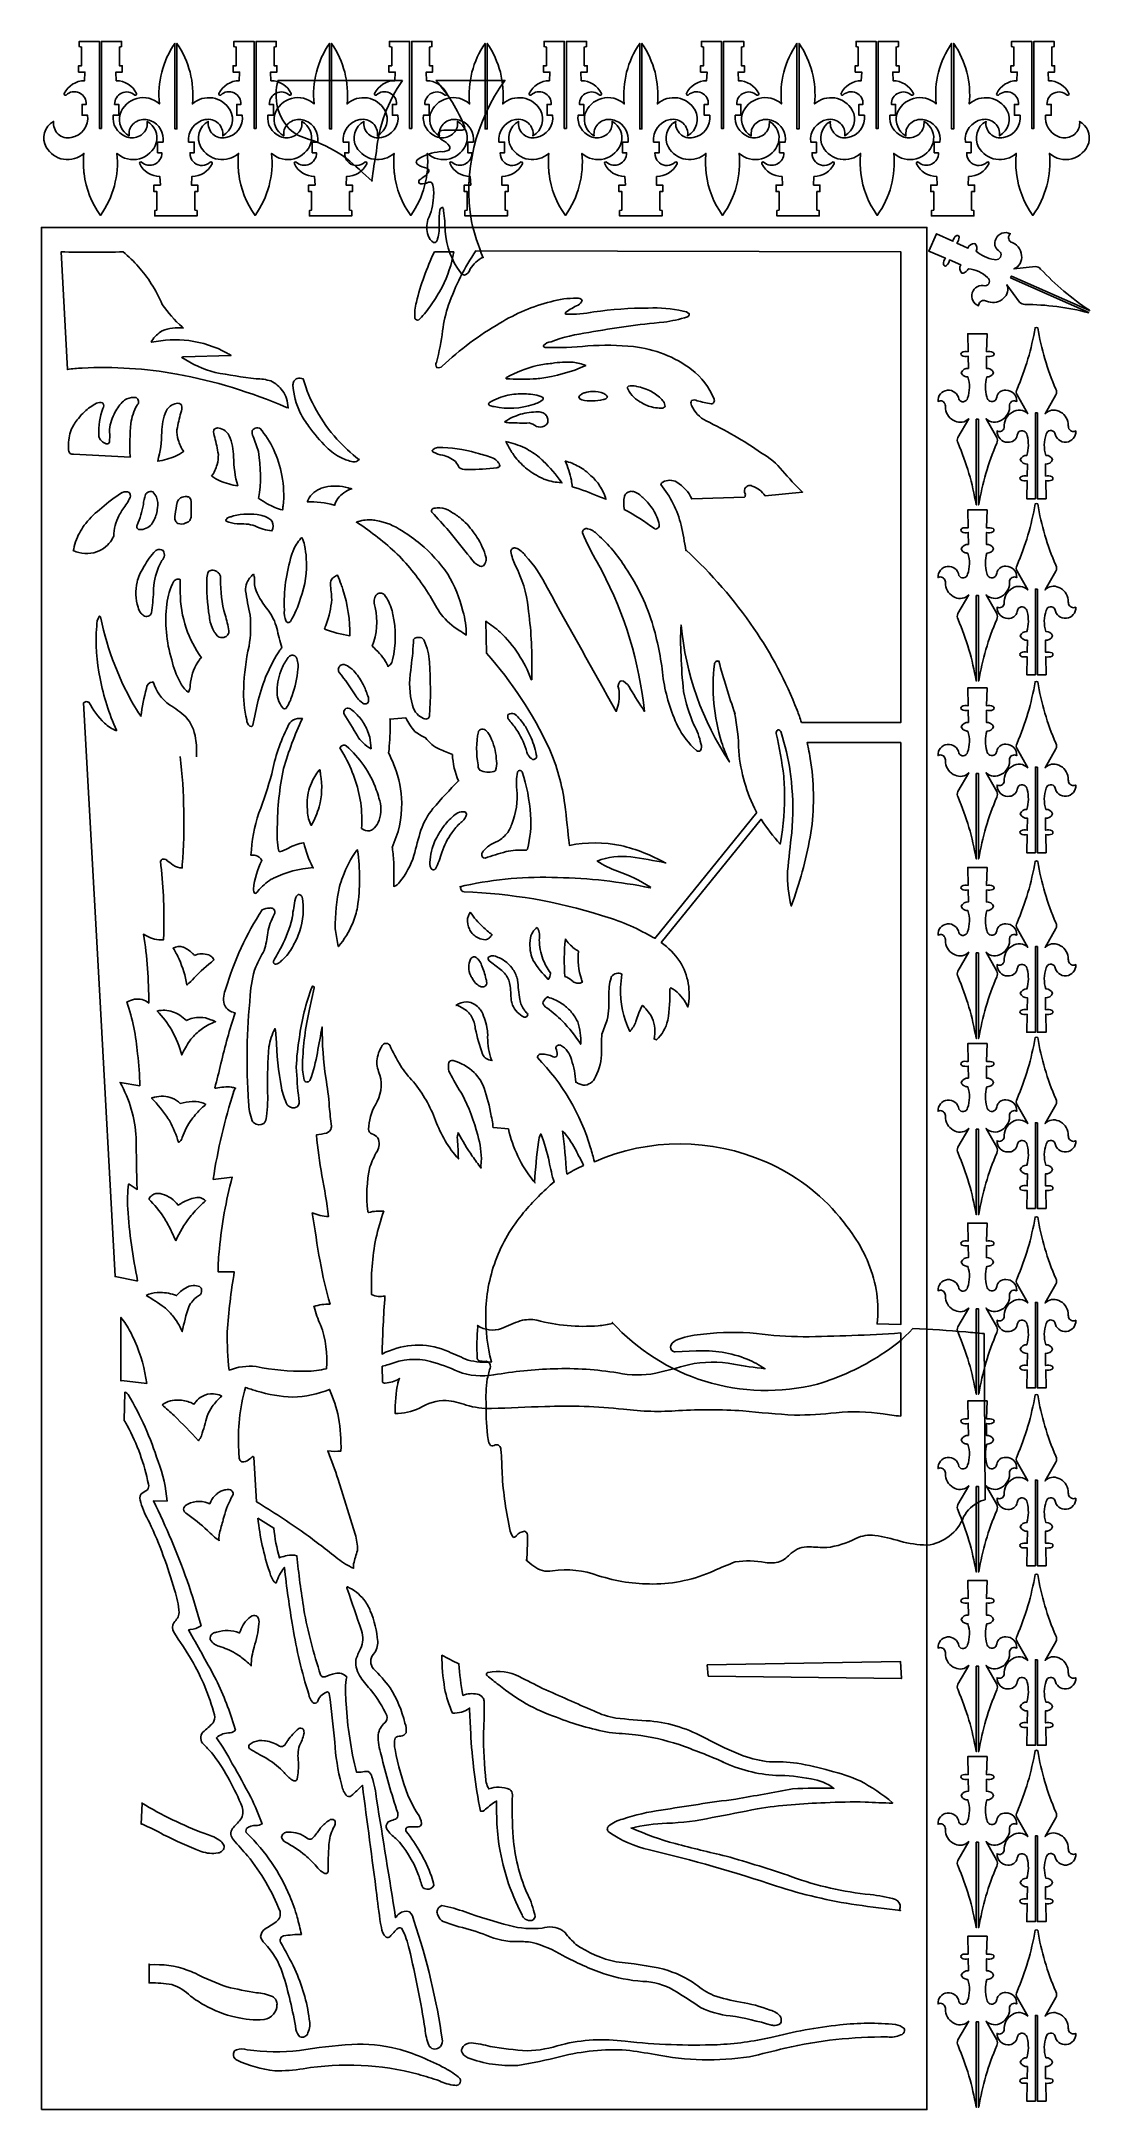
# Model space of a CAD drawing. Header units: millimetres. Extents: x -500 to 494, y -1000 to 962.
import ezdxf

# ---------------------------------------------------------------- set-up
doc = ezdxf.new("R2010")
doc.units = ezdxf.units.MM
doc.layers.add('Image', color=70, linetype='Continuous')

msp = doc.modelspace()

# ---------------------------------------------------------------- linework, layer by layer
at = {"layer": 'Image'}
for points in [[(-459.5, 836.1, 0.125752), (-444, 796.5, 0.183089), (-428.3, 855.3, 0.543378), (-391, 865.2, 0.342025), (-399.6, 885.6, -0.070962), (-400, 879.9, -0.442806), (-420.1, 871.3, -0.342044), (-431.9, 891.5), (-426.6, 891.5), (-426.6, 901.7), (-430.5, 901.7, -0.668348), (-411.4, 910.5, 0.693962), (-409.7, 912.1, 0.285476), (-428.9, 924.2), (-429.3, 932.3), (-423.2, 932.3), (-423.2, 938.4), (-426, 938.4), (-426, 956), (-423.9, 956.5), (-423.9, 961.5), (-443, 961.5), (-443, 879), (-445, 879), (-445, 961.5), (-464.1, 961.5), (-464.1, 956.5), (-461.9, 956), (-461.9, 938.4), (-464.7, 938.4), (-464.7, 932.3), (-458.7, 932.3), (-459, 924.2, 0.285657), (-478.3, 912.1, 0.693962), (-476.6, 910.5, -0.690194), (-457.4, 901.7), (-461.4, 901.7), (-461.4, 891.5), (-456.1, 891.5, -0.402273), (-471.8, 870.2, -0.514022), (-488.4, 885.6, 0.411255), (-495.4, 861.1, 0.476881), (-459.7, 855.3, 0.053172), (-459.6, 837.1)], [(-312.8, 836.1, 0.125752), (-297.3, 796.5, 0.183089), (-281.6, 855.3, 0.543378), (-244.3, 865.2, 0.342025), (-252.9, 885.6, -0.070962), (-253.3, 879.9, -0.442806), (-273.4, 871.3, -0.342044), (-285.2, 891.5), (-279.9, 891.5), (-279.9, 901.7), (-283.8, 901.7, -0.668348), (-264.7, 910.5, 0.693962), (-263, 912.1, 0.285476), (-282.2, 924.2), (-282.6, 932.3), (-276.5, 932.3), (-276.5, 938.4), (-279.3, 938.4), (-279.3, 956), (-277.2, 956.5), (-277.2, 961.5), (-296.3, 961.5), (-296.3, 879), (-298.3, 879), (-298.3, 961.5), (-317.4, 961.5), (-317.4, 956.5), (-315.2, 956), (-315.2, 938.4), (-318.1, 938.4), (-318.1, 932.3), (-312, 932.3), (-312.3, 924.2, 0.285657), (-331.6, 912.1, 0.693962), (-329.9, 910.5, -0.690194), (-310.7, 901.7), (-314.7, 901.7), (-314.7, 891.5), (-309.4, 891.5, -0.402273), (-325.1, 870.2, -0.514022), (-341.7, 885.6, 0.411255), (-348.7, 861.1, 0.476881), (-313, 855.3, 0.053172), (-312.9, 837.1)], [(-165.2, 836.1, 0.125752), (-149.7, 796.5, 0.183089), (-134, 855.3, 0.543378), (-96.7, 865.2, 0.342025), (-105.3, 885.6, -0.070962), (-105.7, 879.9, -0.442806), (-125.8, 871.3, -0.342044), (-137.6, 891.5), (-132.3, 891.5), (-132.3, 901.7), (-136.2, 901.7, -0.668348), (-117.1, 910.5, 0.693962), (-115.4, 912.1, 0.285476), (-134.6, 924.2), (-135, 932.3), (-128.9, 932.3), (-128.9, 938.4), (-131.7, 938.4), (-131.7, 956), (-129.6, 956.5), (-129.6, 961.5), (-148.7, 961.5), (-148.7, 879), (-150.7, 879), (-150.7, 961.5), (-169.8, 961.5), (-169.8, 956.5), (-167.6, 956), (-167.6, 938.4), (-170.5, 938.4), (-170.5, 932.3), (-164.4, 932.3), (-164.7, 924.2, 0.285657), (-184, 912.1, 0.693962), (-182.3, 910.5, -0.690194), (-163.1, 901.7), (-167.1, 901.7), (-167.1, 891.5), (-161.8, 891.5, -0.402273), (-177.5, 870.2, -0.514022), (-194.1, 885.6, 0.411255), (-201.1, 861.1, 0.476881), (-165.4, 855.3, 0.053172), (-165.3, 837.1)], [(-18.5, 836.1, 0.125752), (-3, 796.5, 0.183089), (12.7, 855.3, 0.543378), (50, 865.2, 0.342025), (41.4, 885.6, -0.070962), (40.9, 879.9, -0.442806), (20.9, 871.3, -0.342044), (9.1, 891.5), (14.4, 891.5), (14.4, 901.7), (10.4, 901.7, -0.668348), (29.6, 910.5, 0.693962), (31.3, 912.1, 0.285476), (12.1, 924.2), (11.7, 932.3), (17.8, 932.3), (17.8, 938.4), (15, 938.4), (15, 956), (17.1, 956.5), (17.1, 961.5), (-2, 961.5), (-2, 879), (-4, 879), (-4, 961.5), (-23.1, 961.5), (-23.1, 956.5), (-21, 956), (-21, 938.4), (-23.8, 938.4), (-23.8, 932.3), (-17.7, 932.3), (-18.1, 924.2, 0.285657), (-37.3, 912.1, 0.693962), (-35.6, 910.5, -0.690194), (-16.4, 901.7), (-20.4, 901.7), (-20.4, 891.5), (-15.1, 891.5, -0.402273), (-30.8, 870.2, -0.514022), (-47.4, 885.6, 0.411255), (-54.4, 861.1, 0.476881), (-18.7, 855.3, 0.053172), (-18.6, 837.1)], [(130.6, 836.1, 0.125752), (146.1, 796.5, 0.183089), (161.8, 855.3, 0.543378), (199.1, 865.2, 0.342025), (190.5, 885.6, -0.070962), (190, 879.9, -0.442806), (170, 871.3, -0.342044), (158.2, 891.5), (163.5, 891.5), (163.5, 901.7), (159.5, 901.7, -0.668348), (178.7, 910.5, 0.693962), (180.4, 912.1, 0.285476), (161.1, 924.2), (160.8, 932.3), (166.9, 932.3), (166.9, 938.4), (164, 938.4), (164, 956), (166.2, 956.5), (166.2, 961.5), (147.1, 961.5), (147.1, 879), (145.1, 879), (145.1, 961.5), (126, 961.5), (126, 956.5), (128.1, 956), (128.1, 938.4), (125.3, 938.4), (125.3, 932.3), (131.4, 932.3), (131, 924.2, 0.285657), (111.8, 912.1, 0.693962), (113.5, 910.5, -0.690194), (132.6, 901.7), (128.7, 901.7), (128.7, 891.5), (134, 891.5, -0.402273), (118.2, 870.2, -0.514022), (101.7, 885.6, 0.411255), (94.7, 861.1, 0.476881), (130.4, 855.3, 0.053172), (130.5, 837.1)], [(277.3, 836.1, 0.125752), (292.8, 796.5, 0.183089), (308.5, 855.3, 0.543378), (345.8, 865.2, 0.342025), (337.2, 885.6, -0.070962), (336.7, 879.9, -0.442806), (316.7, 871.3, -0.342044), (304.9, 891.5), (310.2, 891.5), (310.2, 901.7), (306.2, 901.7, -0.668348), (325.4, 910.5, 0.693962), (327.1, 912.1, 0.285476), (307.8, 924.2), (307.5, 932.3), (313.6, 932.3), (313.6, 938.4), (310.7, 938.4), (310.7, 956), (312.9, 956.5), (312.9, 961.5), (293.8, 961.5), (293.8, 879), (291.8, 879), (291.8, 961.5), (272.7, 961.5), (272.7, 956.5), (274.8, 956), (274.8, 938.4), (272, 938.4), (272, 932.3), (278.1, 932.3), (277.7, 924.2, 0.285657), (258.5, 912.1, 0.693962), (260.2, 910.5, -0.690194), (279.3, 901.7), (275.4, 901.7), (275.4, 891.5), (280.7, 891.5, -0.402273), (264.9, 870.2, -0.514022), (248.4, 885.6, 0.411255), (241.4, 861.1, 0.476881), (277.1, 855.3, 0.053172), (277.2, 837.1)], [(424.9, 836.1, 0.125752), (440.4, 796.5, 0.183089), (456.1, 855.3, 0.543378), (493.4, 865.2, 0.342025), (484.8, 885.6, -0.070962), (484.3, 879.9, -0.442806), (464.3, 871.3, -0.342044), (452.5, 891.5), (457.8, 891.5), (457.8, 901.7), (453.8, 901.7, -0.668348), (473, 910.5, 0.693962), (474.7, 912.1, 0.285476), (455.4, 924.2), (455.1, 932.3), (461.1, 932.3), (461.1, 938.4), (458.3, 938.4), (458.3, 956), (460.5, 956.5), (460.5, 961.5), (441.4, 961.5), (441.4, 879), (439.4, 879), (439.4, 961.5), (420.3, 961.5), (420.3, 956.5), (422.4, 956), (422.4, 938.4), (419.6, 938.4), (419.6, 932.3), (425.7, 932.3), (425.3, 924.2, 0.285657), (406.1, 912.1, 0.693962), (407.8, 910.5, -0.690194), (426.9, 901.7), (423, 901.7), (423, 891.5), (428.3, 891.5, -0.402273), (412.5, 870.2, -0.514022), (396, 885.6, 0.411255), (389, 861.1, 0.476881), (424.7, 855.3, 0.053172), (424.8, 837.1)], [(-354.8, 846.3, 0.382105), (-339.8, 847, -0.693962), (-338.1, 845.4, -0.285657), (-357.3, 833.3), (-357.7, 825.2), (-351.6, 825.2), (-351.6, 819.1), (-354.4, 819.1), (-354.4, 801.5), (-352.3, 801), (-352.3, 796), (-392.5, 796), (-392.5, 801), (-390.4, 801.5), (-390.4, 819.1), (-393.2, 819.1), (-393.2, 825.2), (-387.1, 825.2), (-387.5, 833.3, -0.285476), (-406.7, 845.4, -0.693962), (-405, 847, 0.668348), (-385.8, 855.8), (-389.8, 855.8), (-389.8, 866), (-384.5, 866, 0.342044), (-396.3, 886.2, 0.442806), (-416.3, 877.6, 0.070962), (-416.8, 871.9, -0.342025), (-425.4, 892.3, -0.543378), (-388.1, 902.2, -0.177955), (-373.4, 959.6), (-373.4, 878.5), (-371.4, 878.5), (-371.4, 959.5, -0.17769), (-356.7, 902.2, -0.476881), (-321, 896.4, -0.411255), (-328, 871.9, 0.514022), (-344.5, 887.3, 0.402273), (-360.3, 866), (-355, 866), (-355, 855.8), (-359, 855.8, 0.217338), (-355.7, 847.1)], [(-208.1, 846.3, 0.382105), (-193.1, 847, -0.693962), (-191.4, 845.4, -0.285657), (-210.6, 833.3), (-211, 825.2), (-204.9, 825.2), (-204.9, 819.1), (-207.7, 819.1), (-207.7, 801.5), (-205.6, 801), (-205.6, 796), (-245.8, 796), (-245.8, 801), (-243.7, 801.5), (-243.7, 819.1), (-246.5, 819.1), (-246.5, 825.2), (-240.4, 825.2), (-240.8, 833.3, -0.285476), (-260, 845.4, -0.693962), (-258.3, 847, 0.668348), (-239.1, 855.8), (-243.1, 855.8), (-243.1, 866), (-237.8, 866, 0.342044), (-249.6, 886.2, 0.442806), (-269.6, 877.6, 0.070962), (-270.1, 871.9, -0.342025), (-278.7, 892.3, -0.543378), (-241.4, 902.2, -0.177955), (-226.7, 959.6), (-226.7, 878.5), (-224.7, 878.5), (-224.7, 959.5, -0.17769), (-210, 902.2, -0.476881), (-174.3, 896.4, -0.411255), (-181.3, 871.9, 0.514022), (-197.9, 887.3, 0.402273), (-213.6, 866), (-208.3, 866), (-208.3, 855.8), (-212.3, 855.8, 0.217338), (-209, 847.1)], [(-60.5, 846.3, 0.382105), (-45.5, 847, -0.693962), (-43.8, 845.4, -0.285657), (-63.1, 833.3), (-63.4, 825.2), (-57.3, 825.2), (-57.3, 819.1), (-60.1, 819.1), (-60.1, 801.5), (-58, 801), (-58, 796), (-98.2, 796), (-98.2, 801), (-96.1, 801.5), (-96.1, 819.1), (-98.9, 819.1), (-98.9, 825.2), (-92.8, 825.2), (-93.2, 833.3, -0.285476), (-112.4, 845.4, -0.693962), (-110.7, 847, 0.668348), (-91.6, 855.8), (-95.5, 855.8), (-95.5, 866), (-90.2, 866, 0.342044), (-102, 886.2, 0.442806), (-122.1, 877.6, 0.070962), (-122.5, 871.9, -0.342025), (-131.1, 892.3, -0.543378), (-93.8, 902.2, -0.177955), (-79.1, 959.6), (-79.1, 878.5), (-77.1, 878.5), (-77.1, 959.5, -0.17769), (-62.4, 902.2, -0.476881), (-26.7, 896.4, -0.411255), (-33.7, 871.9, 0.514022), (-50.3, 887.3, 0.402273), (-66, 866), (-60.7, 866), (-60.7, 855.8), (-64.7, 855.8, 0.217338), (-61.4, 847.1)], [(86.2, 846.3, 0.382105), (101.2, 847, -0.693962), (102.9, 845.4, -0.285657), (83.6, 833.3), (83.3, 825.2), (89.4, 825.2), (89.4, 819.1), (86.5, 819.1), (86.5, 801.5), (88.7, 801), (88.7, 796), (48.5, 796), (48.5, 801), (50.6, 801.5), (50.6, 819.1), (47.8, 819.1), (47.8, 825.2), (53.9, 825.2), (53.5, 833.3, -0.285476), (34.3, 845.4, -0.693962), (36, 847, 0.668348), (55.1, 855.8), (51.2, 855.8), (51.2, 866), (56.5, 866, 0.342044), (44.7, 886.2, 0.442806), (24.6, 877.6, 0.070962), (24.2, 871.9, -0.342025), (15.6, 892.3, -0.543378), (52.9, 902.2, -0.177955), (67.6, 959.6), (67.6, 878.5), (69.6, 878.5), (69.6, 959.5, -0.17769), (84.3, 902.2, -0.476881), (120, 896.4, -0.411255), (113, 871.9, 0.514022), (96.4, 887.3, 0.402273), (80.7, 866), (86, 866), (86, 855.8), (82, 855.8, 0.217338), (85.3, 847.1)], [(235.2, 846.3, 0.382105), (250.3, 847, -0.693962), (252, 845.4, -0.285657), (232.7, 833.3), (232.4, 825.2), (238.4, 825.2), (238.4, 819.1), (235.6, 819.1), (235.6, 801.5), (237.8, 801), (237.8, 796), (197.6, 796), (197.6, 801), (199.7, 801.5), (199.7, 819.1), (196.9, 819.1), (196.9, 825.2), (203, 825.2), (202.6, 833.3, -0.285476), (183.4, 845.4, -0.693962), (185.1, 847, 0.668348), (204.2, 855.8), (200.2, 855.8), (200.2, 866), (205.6, 866, 0.342044), (193.8, 886.2, 0.442806), (173.7, 877.6, 0.070962), (173.3, 871.9, -0.342025), (164.7, 892.3, -0.543378), (202, 902.2, -0.177955), (216.7, 959.6), (216.7, 878.5), (218.7, 878.5), (218.7, 959.5, -0.17769), (233.4, 902.2, -0.476881), (269.1, 896.4, -0.411255), (262.1, 871.9, 0.514022), (245.5, 887.3, 0.402273), (229.7, 866), (235.1, 866), (235.1, 855.8), (231.1, 855.8, 0.217338), (234.4, 847.1)], [(381.9, 846.3, 0.382105), (397, 847, -0.693962), (398.7, 845.4, -0.285657), (379.4, 833.3), (379.1, 825.2), (385.1, 825.2), (385.1, 819.1), (382.3, 819.1), (382.3, 801.5), (384.5, 801), (384.5, 796), (344.2, 796), (344.2, 801), (346.4, 801.5), (346.4, 819.1), (343.6, 819.1), (343.6, 825.2), (349.6, 825.2), (349.3, 833.3, -0.285476), (330.1, 845.4, -0.693962), (331.8, 847, 0.668348), (350.9, 855.8), (346.9, 855.8), (346.9, 866), (352.3, 866, 0.342044), (340.5, 886.2, 0.442806), (320.4, 877.6, 0.070962), (320, 871.9, -0.342025), (311.4, 892.3, -0.543378), (348.7, 902.2, -0.177955), (363.4, 959.6), (363.4, 878.5), (365.4, 878.5), (365.4, 959.5, -0.17769), (380.1, 902.2, -0.476881), (415.8, 896.4, -0.411255), (408.8, 871.9, 0.514022), (392.2, 887.3, 0.402273), (376.4, 866), (381.8, 866), (381.8, 855.8), (377.8, 855.8, 0.217338), (381.1, 847.1)], [(-157.4, 924.5, 0.133316), (-182.2, 856.9, 0.01199), (-186.5, 829.8), (-186.3, 828.8, 0.019974), (-210.7, 850.5, 0.07324), (-243.5, 867.8, -0.098072), (-262.8, 876.5, -0.282426), (-275.4, 924.5, -0.001877), (-275.4, 924.5), (-275.4, 924.5), (-157.4, 924.5)], [(-125.9, 924.5), (-60.3, 924.5), (-60.3, 924.5, 0.201836), (-92.1, 790.7, 0.030646), (-81.1, 756.3), (-81, 756.8, 0.133593), (-93.3, 745.7, -0.227605), (-98.5, 739.7, -0.235639), (-102.1, 742, -0.146098), (-117.1, 781.5, 0.039596), (-118.5, 800.9, 0.204512), (-119.6, 804.1, 0.290044), (-122.1, 801.6, 0.033557), (-122.8, 788.8, -0.103682), (-124.2, 774.3, -0.436056), (-128.1, 770.6, -0.173508), (-133, 777.3, -0.168357), (-133.3, 792.5, 0.093737), (-128.1, 813.5, 0.109795), (-129.2, 826.9, 0.333025), (-132.9, 827.9, -0.158492), (-140.5, 826.4, -0.629442), (-141.2, 830.2, 0.056977), (-133.2, 836.7, 0.546488), (-134.5, 841.4, -0.110536), (-143, 844.6, -0.551195), (-143, 849.6, -0.116804), (-121.7, 856.9, 0.137753), (-113.5, 858.3, 0.296358), (-113, 862, 0.135875), (-120, 868.1, -0.176945), (-123.3, 872, -0.361856), (-120.6, 877.1, -0.005126), (-100.9, 877.2, 0.387613), (-98.3, 879.9, 0.090652), (-125.9, 924.5, 0.347498)], [(419.2, 737.1), (420.1, 738.9), (494.3, 706.2, 0.210658), (494.2, 706.5, -0.059291), (447.8, 745.6, 0.248044), (442.8, 747.9), (422.4, 745.7, 0.35116), (429.7, 758.5, 0.304334), (419.3, 771.4, -0.502435), (419.2, 779, 0.435338), (405.3, 773.9, 0.382908), (407.8, 763.1, -0.133888), (410.1, 760.7, -0.600156), (403.8, 754.6, -0.13246), (386.6, 762.4, 0.331722), (385.4, 769.8, 0.340003), (378.8, 765.3), (374.6, 767.2), (368.4, 770.1, 0.183169), (370.4, 775.9, 0.599927), (367.6, 777.2, 0.176895), (364.6, 771.9), (349.1, 779.1), (341.7, 762.4), (357.5, 755.8, 0.180821), (355.6, 750.1, 0.599927), (358.4, 748.8, 0.179213), (361.4, 754.2), (372, 749.7, 0.340003), (373, 741.8, 0.259714), (377.2, 743.3, 0.122481), (379.3, 745.9, -0.166429), (397.5, 737.6, -0.704438), (395.1, 729.6, 0.969952), (389, 710.7, -0.483016), (394.7, 715.7, -0.02743), (398.3, 714.5, 0.277564), (412.7, 717.9, 0.318641), (415.8, 730.7), (427.9, 714.2, 0.248044), (432.9, 712.1, -0.059291), (493.2, 704.2, 0.209547), (493.5, 704.3)], [(-267.6, 614.4, 0.055717), (-371.5, 646, 0.055341), (-461.4, 651.7, 0.026801), (-475.3, 650.3), (-475.3, 650.3), (-481.3, 761.8, 0.00537), (-422.3, 761.8, -0.076036), (-395.7, 731.7, -0.043519), (-385.4, 712, 0.058358), (-366.5, 690.7), (-365.4, 689.7), (-365.4, 689.7, 0.123532), (-385.4, 686.9, 0.129402), (-395.2, 677.4), (-395.7, 676.5), (-395.4, 676.2, -0.079016), (-360.2, 677.7, -0.096506), (-323.8, 665.8, -0.01126), (-320, 663.6), (-320.3, 663.5), (-365.6, 662.3), (-366.8, 661.7, 0.079667), (-335.1, 647.5, 0.018908), (-296.4, 641.6, -0.074719), (-282.3, 639.4, -0.12345), (-271.3, 630.1, -0.073484), (-267.5, 622.9, -0.039185), (-265.9, 613.8)], [(-127.2, 761.8), (-108.8, 761.8, -0.075872), (-119.9, 728.5, -0.041566), (-130.4, 711.6, -0.075309), (-141.1, 698.4, -0.255625), (-143.2, 697.1, -0.222992), (-145.1, 697.9, -0.127345), (-145.7, 698.9, -0.083037), (-144.3, 714.3, -0.051176)], [(221, 315.5, 0.013454), (216.8, 327.2, 0.057409), (175.8, 404.8, 0.057382), (111.5, 478.9), (111.4, 478.5, 0.015544), (106.8, 502.6, 0.110962), (87.5, 541.1, -0.140829), (89.5, 543.5, -0.259017), (102.7, 543.5, -0.151987), (116.9, 527.5), (166.9, 529.2), (166.9, 529.2, 0.274241), (167.5, 532.7, -0.251367), (167.2, 537, -0.421974), (174.3, 539.8, -0.147235), (186.5, 530.5), (222, 534, -0.025547), (202.9, 554.3), (202.9, 554.3, 0.097854), (182.9, 571.1, 0.046276), (130.5, 601.5, -0.162621), (116.7, 616.2, -0.260026), (116.8, 620.9, -0.247713), (122, 620.7, 0.029133), (135.3, 617.8, 0.589464), (138, 622.2, 0.138993), (116.8, 650.2, 0.135207), (61.7, 672, 0.045259), (18.3, 672.6, -0.034218), (-22.3, 671.2, -0.45076), (-23.7, 673.1, -0.179103), (-16.6, 676.7, -0.052789), (19.2, 685.4, -0.023636), (90.3, 695.2, 0.042971), (112.7, 700.2, 0.28009), (114.5, 703.1, 0.217231), (108.6, 705.6, 0.070366), (75.7, 708.6, 0.034113), (23.9, 704.9, -0.04928), (-2.3, 702.7, -0.799018), (-2.5, 704.6, -0.05282), (9.2, 711.4, 0.204945), (12.8, 715.9, 0.366257), (8, 717.8, 0.079834), (-16.9, 714.6, 0.074336), (-65, 694.3, 0.05827), (-119.8, 653.4, -0.271272), (-124.9, 652.2, -0.304418), (-125.3, 657.1, 0.034658), (-119.4, 687.1, -0.050055), (-113.7, 711.5, -0.062862), (-87.9, 763), (315.1, 762), (315.1, 315.5)], [(444.8, 609.1), (442.8, 609.1), (442.8, 527.8), (434.7, 527.8), (435, 545, -0.176895), (429, 545.6, -0.599927), (429, 548.6, -0.183169), (435.1, 549.2), (435.3, 560.6, -0.340003), (428.5, 564.8, -0.331722), (434.8, 568.9, 0.13246), (435, 587.8, 0.600156), (426.9, 591.1, 0.133888), (425.6, 588, -0.382908), (416.7, 581.3, -0.435338), (406.5, 592, 0.502435), (413.3, 595.2, -0.304334), (421, 609.9, -0.35116), (435.6, 608.4), (425.4, 626.2, -0.248044), (425.4, 631.7, 0.059291), (442.6, 689.9, -0.319458), (445, 689.9, 0.059291), (462.2, 631.7, -0.248044), (462.2, 626.2), (452, 608.4, -0.318641), (465, 610.8, -0.277564), (473.9, 599, 0.02743), (474.3, 595.2, 0.483016), (481.1, 592, -0.969952), (461.4, 590, 0.704438), (453.1, 588.9, 0.166429), (452.8, 568.9, -0.331722), (459.1, 564.8, -0.340003), (452.3, 560.6), (452.5, 549.2, -0.179213), (458.6, 548.6, -0.599927), (458.6, 545.5, -0.180821), (452.6, 545), (453, 527.8), (444.8, 527.8)], [(386.8, 603.1), (388.8, 603.1), (388.8, 521.9, 0.210658), (389.1, 522.2, -0.059291), (406.2, 580.4, 0.248044), (406.2, 585.9), (396, 603.6, 0.35116), (410.6, 602.2, 0.304334), (418.3, 616.9, -0.502435), (425.1, 620, 0.435338), (414.9, 630.7, 0.382908), (406.1, 624, -0.133888), (404.7, 621, -0.600156), (396.7, 624.3, -0.13246), (396.8, 643.2, 0.331722), (403.1, 647.3, 0.340003), (396.3, 651.4), (396.4, 656.1), (396.5, 662.9, 0.183169), (402.6, 663.4, 0.599927), (402.7, 666.5, 0.176895), (396.6, 667.1), (397, 684.2), (378.7, 684.2), (379, 667.1, 0.180821), (373, 666.5, 0.599927), (373, 663.5, 0.179213), (379.1, 662.9), (379.3, 651.4, 0.340003), (372.5, 647.3, 0.259714), (375.5, 644, 0.122481), (378.8, 643.2, -0.166429), (378.5, 623.2, -0.704438), (370.2, 622.1, 0.969952), (350.5, 620, -0.483016), (357.4, 616.9, -0.02743), (357.7, 613.1, 0.277564), (366.6, 601.3, 0.318641), (379.6, 603.6), (369.4, 585.9, 0.248044), (369.5, 580.4, -0.059291), (386.6, 522.2, 0.209547), (386.8, 521.9)], [(-58.9, 642.6, -0.076333), (-29.6, 654, -0.033132), (-15.8, 656.1, -0.056179), (4.3, 657.2, -0.066282), (16.4, 654.1, -0.075207), (-27.2, 641.9, -0.010143), (-33.4, 641.3, -0.021054), (-59, 641.5, -0.176858)], [(-198.9, 564.9, -0.032546), (-219.7, 584.1, -0.054762), (-239, 611.3, -0.05556), (-251.8, 641.6, 0.083571), (-257.4, 641.9, 0.143201), (-260.4, 639.1, 0.130901), (-261.4, 635.7, 0.102577), (-254.4, 609.2, 0.05446), (-246.2, 596.3, 0.045285), (-229.5, 576.7, 0.091046), (-215.2, 566.4, 0.055208), (-204.6, 562.8, 0.200459), (-200.2, 563.7, 0.106392), (-198.6, 565.3)], [(9.8, 624.1, 0.150966), (11.1, 622.3, 0.111543), (12.7, 621.5, 0.110861), (32.9, 621.7, 0.002802), (33.4, 621.8, 0.13161), (35.4, 622.5, 0.120488), (36.7, 623.8, 0.021199), (36.9, 624.1, 0.136733), (35.3, 626.4, 0.097574), (33.5, 627.4, 0.11168), (22.8, 629.5, 0.074689), (15.6, 628.3, 0.103346), (12.3, 626.9, 0.095366), (10.1, 624.7, 0.086048)], [(55.6, 633.3, 0.08651), (60.3, 625.7, 0.083046), (67.3, 619.9, 0.004448), (67.8, 619.7, 0.081217), (78.8, 614.8, 0.048609), (86.1, 613.7, 0.187327), (90, 614, 0.097049), (91.6, 615.2, 0.132238), (89.9, 620.2, 0.047074), (88.6, 621.8, 0.072269), (78.6, 629.4, 0.082375), (64.5, 634.3, 0.003758), (63.9, 634.4, 0.14817), (56.9, 634.4, 0.127873)], [(-415.8, 568.1, -0.034011), (-415.2, 599.1, -0.094734), (-409.2, 616.5, 0.179719), (-407.8, 619.3, 0.217963), (-409.1, 622.8, 0.073374), (-410.2, 623.7, 0.143935), (-418.9, 622.4, 0.091843), (-423.2, 619.4, 0.076809), (-431.1, 608, 0.101017), (-435.4, 591.2), (-435.4, 591, -0.070621), (-435.5, 581.3, -0.244468), (-437.1, 579.9, -0.166671), (-438.6, 579.9, -0.123968), (-443, 582.6, -0.131245), (-445.4, 586.9, -0.041245), (-445.6, 588.4, -0.091465), (-441.8, 613.4, 0.346623), (-441.7, 618.3, 0.022957), (-442, 618.6, 0.216292), (-447.7, 618.3, 0.067967), (-459.2, 610.2, 0.042437), (-464.9, 603.9, 0.083969), (-471.6, 593.1, 0.109609), (-474.2, 577.4, 0.202303), (-473.1, 571.1, 0.016147), (-472.7, 570.7, 0.190384), (-469.5, 570.1), (-469.5, 570.1), (-415.5, 567.3, -0.037992)], [(-365, 572.5, -0.085713), (-370.2, 583.6, -0.06928), (-371.4, 593.2, -0.016663), (-367.8, 609.3, 0.14797), (-367, 616.4, 0.183568), (-369.7, 618.2, 0.115727), (-372, 618.2, 0.112138), (-377.8, 615.6, 0.103001), (-381.4, 611.5, 0.012204), (-381.7, 610.9, 0.096163), (-385.8, 590.9, -0.063277), (-389.6, 563.4), (-389.8, 563.4, 0.076076), (-372.8, 568.2, 0.038252), (-365.3, 572.4)], [(-75.7, 617, -0.315086), (-75.3, 618.7, -0.075027), (-74.9, 619, -0.081757), (-57.6, 625.9, -0.067663), (-41.8, 627.1, -0.09368), (-26.4, 624.7, -0.188981), (-24.7, 624, -0.223288), (-24, 622.2, -0.035117), (-24, 621.9, -0.101265), (-33.4, 617.1, -0.132419), (-70.5, 615.1, -0.140039), (-74.8, 616.3, -0.034817)], [(-59.9, 600.2, -0.29159), (-60.3, 600.4, -0.413943), (-60.2, 601), (-60.1, 601, -0.075072), (-45.6, 607.8, -0.076539), (-28.9, 610, -0.14052), (-24, 609.1, -0.108418), (-21.2, 606.8, -0.130517), (-19.6, 603.2, -0.125186), (-19.9, 599.4, -0.13135), (-23.1, 596.6, -0.217939), (-30.4, 596.3, -0.01151), (-30.8, 596.5, 0.109815), (-37.4, 599.6, -0.015921), (-55.7, 599.8, -0.045323)], [(-338.5, 549.1, 0.085713), (-333.3, 560.2, 0.06928), (-332.1, 569.8, 0.016663), (-335.6, 585.9, -0.14797), (-336.5, 592.9, -0.183568), (-333.7, 594.8, -0.115727), (-331.5, 594.8, -0.112138), (-325.7, 592.2, -0.103001), (-322.1, 588.1, -0.012204), (-321.8, 587.5, -0.096163), (-317.6, 567.4, 0.063277), (-313.8, 540), (-313.7, 540, -0.076076), (-330.6, 544.8, -0.038252), (-338.2, 549)], [(-292.5, 594.4, -0.062981), (-279.8, 574.6, -0.072456), (-272, 549.7, -0.081502), (-270.7, 521, -0.024114), (-271.3, 517.1), (-271.3, 517.1, -0.066353), (-285.7, 523, -0.005462), (-293.8, 527.9), (-294, 528, 0.085705), (-294.2, 572.5, 0.015323), (-299.1, 586.8, -0.221704), (-299.9, 592.6, -0.192802), (-296.1, 594.9, -0.11153), (-293.3, 594.8, -0.062992)], [(-129.3, 573.6, -0.162794), (-125.2, 576.1, -0.05448), (-123.6, 576.3, -0.075416), (-87.8, 571.2, -0.005184), (-85.4, 570.5, -0.052945), (-71.4, 566.1, -0.112943), (-67.1, 562.8, -0.098475), (-65, 559, -0.209606), (-66.8, 557.4, -0.08787), (-67.9, 557.2, -0.044686), (-95.1, 555.6, -0.153216), (-102.1, 556.5, -0.038038), (-103.6, 557.3, 0.026199), (-107.2, 563, 0.096105), (-119.5, 569.2, -0.108359), (-128, 571.9, -0.219694), (-129.1, 572.8, -0.131427)], [(-6.8, 543.2, -0.092089), (-22.2, 546, -0.029316), (-26.7, 548, -0.061215), (-40.7, 557.1, -0.059866), (-51.4, 568.5, -0.040853), (-56.9, 577.3, -0.002689), (-59.3, 581.9, -0.065161), (-41.5, 575.9, -0.060803), (-27.5, 566.7, -0.01563), (-23.9, 563.4, -0.047951), (-6.8, 543.6), (-6.2, 542.8, 0.114898)], [(-3.3, 563.6, -0.063047), (2.7, 545.3, -0.020829), (3.6, 539.1, -0.023224), (28.8, 529.9, 0.005713), (35.5, 527.2, 0.077096), (29.5, 540.1, 0.064799), (21.3, 549.6, 0.068733), (9.9, 558.2, 0.06602)], [(-431.4, 492.3, -0.104579), (-426.4, 511.6, -0.029239), (-423.6, 516.6, 0.056725), (-416.6, 527.4, 0.320545), (-416.4, 533.3, 0.025445), (-416.7, 533.7, 0.22083), (-423, 533.7, 0.011532), (-423.3, 533.5, 0.052656), (-442.8, 519, 0.057589), (-457.9, 504.3, 0.080105), (-466.7, 489.2, 0.045212), (-469.3, 480, -0.03416), (-469.7, 478.6, 0.198459), (-447.6, 477.4, 0.08873), (-439.1, 482.1, 0.087041), (-433.2, 488.9, 0.038496)], [(-407.8, 498.6, -0.147086), (-409.2, 499.9, -0.256826), (-409.2, 502.8, 0.058639), (-403.2, 522.2, -0.10443), (-401.1, 531.6, -0.148327), (-399.4, 533.8, -0.263733), (-394.2, 534.3, -0.08849), (-390.8, 529.1, -0.150176), (-389.9, 519.1, -0.100466), (-393, 507.7, -0.017777), (-394.1, 505.8, -0.106842), (-397.7, 501.5, -0.118688), (-403.8, 498.7, -0.055275), (-407, 498.5, -0.055025)], [(-358, 525.8, -0.004558), (-357.9, 510.3, -0.129356), (-359.3, 507.2, -0.12195), (-362.1, 505.1, -0.031415), (-363, 504.8, -0.211837), (-370.4, 504.3, -0.011146), (-370.8, 504.4, -0.097883), (-372.7, 506.9, -0.196478), (-373.2, 512.7, -0.014716), (-371.1, 524.2, -0.124402), (-369.4, 527.3, -0.11752), (-366.4, 529.3, -0.087293), (-363.6, 529.8, -0.167947), (-360.5, 529.4, -0.12362), (-358.9, 528.1, -0.139572), (-358.1, 526)], [(-248, 524.7, -0.094856), (-243.1, 532, -0.090738), (-235.7, 537.2, -0.0488), (-230.9, 538.8, -0.113625), (-209.1, 538.1, -0.001991), (-205.6, 537.1, 0.079824), (-213.1, 533.4, 0.078237), (-218.7, 528, 0.078216), (-222.1, 521.4), (-222.3, 521.7, 0.08176), (-248, 524.7, 0.512797)], [(52.9, 517.6, -0.032919), (81.6, 499.4), (82.1, 499, 0.159109), (84.6, 499.8, 0.147296), (85.9, 501.5, 0.135903), (86.1, 503.4, 0.076953), (80.2, 517.4, 0.068558), (71.1, 528.3, 0.015087), (68.6, 530.4, 0.107933), (63.7, 533.8, 0.075547), (59.4, 534.8, 0.124741), (55.8, 533.6, 0.11505), (53.6, 531.3, 0.063526), (53, 529.8, 0.075475), (52.7, 518.1, 0.297475), (52.7, 518.1, 0.305697)], [(-324.6, 506.4, 0.089085), (-314.4, 504, -0.090858), (-297.4, 502, 0.084657), (-281.3, 497.2, 0.226494), (-281, 506.3, 0.104084), (-287.7, 510.9, 0.054786), (-292.1, 512.1, 0.112548), (-317.6, 511.4, 0.011226), (-320.1, 510.7, 0.138978), (-323.3, 509.5, 0.095608), (-324.8, 507.9, 0.256242)], [(-80.7, 464.1, 0.133526), (-78.4, 468.4, 0.093413), (-78.2, 471.8, 0.07785), (-86.9, 491.4, 0.020674), (-90.3, 496.2, 0.073502), (-103.2, 509.8, 0.041131), (-112.3, 515.8, 0.131174), (-121.9, 519.1, 0.070788), (-127.5, 518.7, 0.200908), (-129.3, 517.8, 0.337236), (-129.5, 515, 0.004358), (-113.5, 497.2, 0.004378), (-93.2, 472.2, 0.10368), (-87.3, 465.7, 0.027792), (-85.2, 464.3, 0.257608)], [(386.8, 436), (388.8, 436), (388.8, 354.8, 0.210658), (389.1, 355.1, -0.059291), (406.2, 413.3, 0.248044), (406.2, 418.8), (396, 436.6, 0.35116), (410.6, 435.1, 0.304334), (418.3, 449.8, -0.502435), (425.1, 453, 0.435338), (414.9, 463.7, 0.382908), (406.1, 457, -0.133888), (404.7, 453.9, -0.600156), (396.7, 457.2, -0.13246), (396.8, 476.1, 0.331722), (403.1, 480.2, 0.340003), (396.3, 484.4), (396.4, 489), (396.5, 495.8, 0.183169), (402.6, 496.4, 0.599927), (402.7, 499.4, 0.176895), (396.6, 500), (397, 517.1), (378.7, 517.1), (379, 500, 0.180821), (373, 499.5, 0.599927), (373, 496.4, 0.179213), (379.1, 495.8), (379.3, 484.4, 0.340003), (372.5, 480.2, 0.259714), (375.5, 476.9, 0.122481), (378.8, 476.1, -0.166429), (378.5, 456.1, -0.704438), (370.2, 455, 0.969952), (350.5, 453, -0.483016), (357.4, 449.8, -0.02743), (357.7, 446, 0.277564), (366.6, 434.2, 0.318641), (379.6, 436.6), (369.4, 418.8, 0.248044), (369.5, 413.3, -0.059291), (386.6, 355.1, 0.209547), (386.8, 354.8)], [(444.8, 442), (442.8, 442), (442.8, 360.8), (434.7, 360.8), (435, 377.9, -0.176895), (429, 378.5, -0.599927), (429, 381.6, -0.183169), (435.1, 382.1), (435.3, 393.5, -0.340003), (428.5, 397.7, -0.331722), (434.8, 401.8, 0.13246), (435, 420.7, 0.600156), (426.9, 424, 0.133888), (425.6, 420.9, -0.382908), (416.7, 414.3, -0.435338), (406.5, 424.9, 0.502435), (413.3, 428.1, -0.304334), (421, 442.8, -0.35116), (435.6, 441.3), (425.4, 459.1, -0.248044), (425.4, 464.6, 0.059291), (442.6, 522.8, -0.319458), (445, 522.8, 0.059291), (462.2, 464.6, -0.248044), (462.2, 459.1), (452, 441.3, -0.318641), (465, 443.7, -0.277564), (473.9, 431.9, 0.02743), (474.3, 428.1, 0.483016), (481.1, 424.9, -0.969952), (461.4, 422.9, 0.704438), (453.1, 421.8, 0.166429), (452.8, 401.8, -0.331722), (459.1, 397.7, -0.340003), (452.3, 393.5), (452.5, 382.1, -0.179213), (458.6, 381.5, -0.599927), (458.6, 378.5, -0.180821), (452.6, 377.9), (453, 360.8), (444.8, 360.8)], [(-252.9, 490.9, 0.47631), (-252.9, 490.9, 0.369166), (-252.9, 490.9, 0.150124), (-253.8, 490.2, 0.08724), (-261.2, 478.3, 0.027274), (-262.6, 474.2, 0.086667), (-269.5, 422.4, 0.150828), (-267.7, 411.4, 0.300966), (-265.4, 410.3, 0.218511), (-263.8, 411.2, 0.062526), (-254.1, 433.3, 0.106929), (-248.7, 471.3, 0.034033), (-250.4, 483.6, 0.065945)], [(-200.1, 505, -0.039452), (-162.5, 475.3, -0.05315), (-133, 438.1, -0.003826), (-131.2, 435.2, 0.019387), (-120.9, 418, 0.078591), (-103.6, 402.8, 0.003033), (-97, 398.5), (-97, 398.5, 0.073265), (-100.2, 421.2, 0.075856), (-114.6, 456.2, 0.069894), (-140.7, 485, 0.03602), (-157.7, 497.2, 0.108479), (-182.5, 507.1, 0.020358), (-187.6, 507.7, 0.11087), (-201.1, 505.4, -0.019735)], [(178.6, 230.1), (82, 110.8, 0.012698), (78.8, 112.5, 0.061853), (31.4, 132.5, 0.06893), (-98.9, 154.8, -0.364267), (-102.3, 158.2, 0.51172), (-103, 159.7), (-98.2, 160.9, -0.064193), (-10.4, 168.4, -0.046443), (77.6, 158.7), (77.8, 159.4, 0.056133), (46.4, 174.6, -0.068261), (27.3, 184.1, -0.131487), (59, 188, -0.01861), (91.8, 182.4, 0.065543), (49.7, 198.9, 0.096604), (0.8, 199, 0.472543), (0.8, 199, 0.005985), (-3.5, 237.8, 0.072315), (-18.5, 291.2, 0.072888), (-77.8, 381.2), (-78.5, 411.6, -0.03195), (-64.8, 401.1, -0.117202), (-35.5, 356.4), (-34.8, 356.1), (-34.7, 364.8, 0.038266), (-38.3, 424.4, 0.094125), (-50.5, 464.6, -0.075262), (-54.7, 477.8), (-54.6, 478.3, -0.469204), (-50.1, 481, -0.152323), (-41, 473.9, -0.077729), (-20, 442.9, 0.002893), (45.3, 326.1), (46.7, 331, 0.122801), (47.2, 349.4), (46.8, 348.9, -0.024833), (47.7, 352.6, -0.460589), (52, 354.7, -0.160781), (58.6, 347.3, 0.012121), (72.2, 326.1), (71.1, 334.4, 0.094454), (27.3, 467.5, -0.03727), (13.4, 495.3, -0.091191), (13.4, 496.5, -0.452887), (18.1, 499.3, -0.156064), (27.6, 493.7, -0.071969), (54.1, 462.3, -0.077411), (80.4, 406.6, -0.044867), (89.9, 356.8, 0.073252), (103.7, 311.8, 0.090704), (121.3, 288.9, 0.34799), (125.3, 288.9, 0.222871), (125.5, 295.5, 0.078255), (119, 313.3, -0.057733), (109.2, 345, -0.02669), (106.9, 379.1, -0.037873), (106.8, 407.9, 0.123619), (152.6, 278.2, -0.030178), (145.1, 296.9, -0.103047), (138.4, 370.9, -0.428936), (142.6, 373.8, 0.020408), (158, 323.8), (157.3, 324.7, -0.051485), (161.5, 288.2, 0.09789), (178, 231, 0.00134)], [(-383.4, 472.6, 0.188842), (-384.5, 478.5, 0.282312), (-390.8, 479, 0.053339), (-391.8, 478.3, 0.066845), (-402.5, 463.8, 0.0079), (-403.5, 462, 0.083684), (-409.2, 448.7, 0.142208), (-408.1, 424.8, 0.147141), (-405.3, 418.9, 0.085316), (-402.1, 416.4, 0.227117), (-397.6, 416.8, 0.161694), (-395.7, 419, 0.020127), (-395.6, 419.4, 0.017883), (-393.6, 439.5, -0.102235), (-388.8, 462.8, -0.046094)], [(-369, 451.4, 0.214296), (-373.2, 450.6, 0.078352), (-374.3, 449.5, 0.091099), (-381.1, 427.7, 0.10202), (-376.4, 374.9, 0.071011), (-368.3, 353.8, 0.135557), (-361.1, 344.6, 0.007966), (-360.5, 344.2), (-360.5, 344.2, 0.119791), (-358.8, 351, -0.119896), (-351.7, 372.6, -0.028847), (-348.4, 377.3), (-348.2, 376.8, -0.071703), (-362.6, 405.1, -0.079239), (-368.3, 438.7, -0.006035), (-368.2, 451.1, 0.029475)], [(-332.7, 457.9, 0.186489), (-337.1, 460, 0.158201), (-341.2, 459, 0.136334), (-343, 452.7, 0.053578), (-340.6, 416.1, 0.11287), (-336.4, 402.3, 0.025965), (-334.6, 399.5, 0.168342), (-331.4, 396.6, 0.218616), (-325.6, 396.7, 0.13823), (-323, 399, 0.154892), (-322.1, 402.4, 0.0298), (-325.7, 417.6, -0.075115), (-330, 451.5, 0.190015), (-331.4, 456.8, 0.055365)], [(-298.9, 456.1, 0.140278), (-305, 448, 0.1241), (-306.3, 440.5, 0.014317), (-302.1, 417.4, -0.068379), (-303, 388, 0.050352), (-308, 348, 0.077732), (-305.2, 318, 0.22856), (-302.5, 312.3, 0.020913), (-302, 311.9, 0.323649), (-299.8, 312.4, 0.118222), (-299.5, 313.1, -0.0059), (-294.3, 336.8, -0.083981), (-273.7, 384.2, 0.001645), (-271.9, 386.6, 0.557716), (-271.9, 386.6, 0.454706), (-271.9, 386.6, -0.02155), (-276.6, 405, 0.08886), (-284.9, 422.2, -0.074568), (-296.4, 440.5, -0.094532), (-297.9, 451.9, 0.126026), (-298.9, 456.1, -0.237951)], [(-231.5, 404, 0.05), (-207.4, 397.8), (-207.4, 397.8, 0.083831), (-214, 441.6, 0.009727), (-215.7, 446.5, 0.003861), (-219, 455.2, 0.126285), (-223, 453.1, 0.134131), (-225.5, 449.5, 0.080979), (-225.9, 446.9, -0.018522), (-224.6, 432.1, -0.066845), (-229.9, 408.5, -0.001525)], [(-186.1, 387.9, 0.145312), (-183.3, 424.6, -0.22593), (-183.1, 435.4, -0.022836), (-182.5, 436.4, -0.214996), (-178.3, 438.2, -0.167115), (-174.9, 437, -0.023873), (-174.6, 436.6, -0.08436), (-167.6, 422.5, -0.024647), (-166.6, 418.1, -0.114769), (-166.9, 375, -0.179436), (-169, 370.4, -0.09182), (-171.4, 368.7, 0.074647), (-173.5, 373.5, 0.062527), (-186.1, 387.8, -0.493046), (-186.1, 387.8)], [(-147.1, 391.6, -0.021319), (-149.7, 365.1, 0.110039), (-147.9, 331.9, 0.138043), (-143.5, 323.6, 0.100986), (-137.4, 319.3, 0.274631), (-133.4, 319.4, 0.191039), (-131.8, 321.4, 0.030461), (-131.7, 321.8, 0.030718), (-131.9, 372.8, 0.09765), (-136.9, 393.2, 0.196209), (-139.2, 395.7, 0.14862), (-141.9, 396.1, 0.225673), (-145.7, 395.5, 0.104789), (-146.9, 394.2, 0.028354)], [(-268.2, 328.7, -0.296898), (-270.6, 328.8, -0.08162), (-271.1, 329.3, -0.093221), (-275.4, 337.6, -0.087181), (-276.3, 346, -0.099271), (-271.9, 366.7, -0.054481), (-265.9, 377.3, -0.180071), (-263.3, 379.2, -0.200983), (-259.7, 378.8, -0.104545), (-258.3, 377.6, -0.140387), (-256.7, 366.2, -0.064348), (-262.1, 341.1, -0.06231), (-267.7, 329.2, -0.049188)], [(-218.3, 365.2, -0.190896), (-217.5, 368.4, -0.157008), (-215.1, 370.2, -0.110963), (-212.8, 370.4, -0.084028), (-207, 367.5, -0.061681), (-203.6, 364.4, -0.056052), (-195.6, 353, -0.048815), (-190.9, 342.2, -0.152822), (-189.7, 336.1, -0.031953), (-189.9, 334.7, -0.172137), (-191.9, 333.3, -0.204095), (-194.8, 333.7, -0.023344), (-195.2, 334, -0.080881), (-200.3, 338.7, -0.032003), (-201.8, 340.9, 0.025449), (-217.5, 363.1, -0.120925)], [(444.8, 273.3), (442.8, 273.3), (442.8, 192), (434.7, 192), (435, 209.2, -0.176895), (429, 209.8, -0.599927), (429, 212.8, -0.183169), (435.1, 213.4), (435.3, 224.8, -0.340003), (428.5, 229, -0.331722), (434.8, 233.1, 0.13246), (435, 252, 0.600156), (426.9, 255.3, 0.133888), (425.6, 252.2, -0.382908), (416.7, 245.5, -0.435338), (406.5, 256.2, 0.502435), (413.3, 259.4, -0.304334), (421, 274.1, -0.35116), (435.6, 272.6), (425.4, 290.4, -0.248044), (425.4, 295.8, 0.059291), (442.6, 354.1, -0.319458), (445, 354.1, 0.059291), (462.2, 295.8, -0.248044), (462.2, 290.4), (452, 272.6, -0.318641), (465, 275, -0.277564), (473.9, 263.2, 0.02743), (474.3, 259.4, 0.483016), (481.1, 256.2, -0.969952), (461.4, 254.1, 0.704438), (453.1, 253.1, 0.166429), (452.8, 233.1, -0.331722), (459.1, 229, -0.340003), (452.3, 224.8), (452.5, 213.4, -0.179213), (458.6, 212.8, -0.599927), (458.6, 209.7, -0.180821), (452.6, 209.2), (453, 192), (444.8, 192)], [(386.8, 267.3), (388.8, 267.3), (388.8, 186.1, 0.210658), (389.1, 186.4, -0.059291), (406.2, 244.6, 0.248044), (406.2, 250.1), (396, 267.8, 0.35116), (410.6, 266.4, 0.304334), (418.3, 281.1, -0.502435), (425.1, 284.2, 0.435338), (414.9, 294.9, 0.382908), (406.1, 288.2, -0.133888), (404.7, 285.2, -0.600156), (396.7, 288.5, -0.13246), (396.8, 307.3, 0.331722), (403.1, 311.5, 0.340003), (396.3, 315.6), (396.4, 320.3), (396.5, 327.1, 0.183169), (402.6, 327.6, 0.599927), (402.7, 330.7, 0.176895), (396.6, 331.3), (397, 348.4), (378.7, 348.4), (379, 331.3, 0.180821), (373, 330.7, 0.599927), (373, 327.7, 0.179213), (379.1, 327.1), (379.3, 315.6, 0.340003), (372.5, 311.5, 0.259714), (375.5, 308.2, 0.122481), (378.8, 307.3, -0.166429), (378.5, 287.4, -0.704438), (370.2, 286.3, 0.969952), (350.5, 284.2, -0.483016), (357.4, 281.1, -0.02743), (357.7, 277.3, 0.277564), (366.6, 265.5, 0.318641), (379.6, 267.8), (369.4, 250.1, 0.248044), (369.5, 244.6, -0.059291), (386.6, 186.4, 0.209547), (386.8, 186.1)], [(-274.1, 193, 0.107348), (-265.6, 196.5, -0.06981), (-251.1, 201.5, 0.064665), (-242.7, 178.6), (-242.1, 177.5), (-242.1, 178, 0.094601), (-279.9, 167.9, 0.005532), (-281.9, 166.9, 0.070045), (-294.8, 155.6, -0.299539), (-297.5, 153.4, -0.227666), (-298.8, 157.6, -0.089904), (-290.8, 184.8), (-290.9, 184.7, 0.21557), (-296.7, 189.4, 0.053027), (-298.7, 189.7, 0.006772), (-301.2, 189.8), (-301.2, 189.7, -0.064709), (-293.7, 229.7, 0.029327), (-281.5, 267, -0.068165), (-266.2, 311.6, -0.186725), (-261.6, 317.8, -0.159092), (-252.4, 319.2), (-252.4, 319.2, 0.041999), (-270.2, 271.8, 0.052769), (-276.2, 215.9, 0.063509), (-274.8, 193.6, 0.220341)], [(-212.9, 323.5, -0.21361), (-212.6, 327.3, -0.089085), (-211.2, 328.9, -0.17492), (-206.8, 328.4, -0.041202), (-206, 327.9, -0.059268), (-197.4, 319.3, -0.064154), (-191, 308.5, -0.038547), (-188.6, 301.5, -0.042761), (-187.2, 290.7), (-187.2, 290.7, -0.068537), (-194.8, 296.2, -0.067252), (-200.3, 302.9, 0.007911), (-212.9, 323.5)], [(-110.1, 285.2, 0.095211), (-104.3, 260.1, 0.851148), (-104.3, 260.1, 0.019269), (-128.6, 233.9, 0.079739), (-140, 213.4, 0.016543), (-146.6, 189.3, -0.090715), (-160.2, 164, -0.136184), (-165.7, 160), (-165.7, 160, -0.012618), (-165.7, 181.3, 0.021672), (-167.1, 196.7), (-167.4, 196.9, 0.112997), (-158.2, 239.2, 0.091167), (-165, 273.9, 0.008947), (-170.6, 286.8), (-170.6, 286.8, 0.033657), (-169.3, 312.2, -0.002573), (-169.3, 318.8), (-169.6, 318.8), (-154.2, 319.9), (-154.2, 319.9, 0.080269), (-145.7, 307.1, 0.074175), (-135.6, 301), (-135.6, 301.1, 0.135386), (-122.4, 290.1, 0.010069), (-110.1, 285.2)], [(-57.1, 323.2, -0.270018), (-51.4, 323.6, -0.037303), (-50.6, 323.2, -0.060074), (-41.7, 312.8, -0.050612), (-36.5, 303, -0.060264), (-30.6, 285.2, -0.29374), (-30.8, 281.8, -0.188823), (-33, 280.5, -0.082539), (-34.2, 280.5, -0.099579), (-37.9, 284.1, -0.072022), (-39.4, 287.3, 0.071578), (-48.2, 307, 0.038089), (-55.2, 316.6, -0.128317), (-57.1, 318.9, -0.149522), (-57.6, 322.2, -0.103695)], [(-69.2, 270, 0.125525), (-68.3, 278.8, 0.087444), (-72.9, 299.5, 0.093285), (-78.3, 308, 0.005771), (-78.7, 308.4, 0.293927), (-83.6, 308.8, 0.136567), (-85.3, 307.3, 0.03467), (-85.5, 306.8, 0.097685), (-85.7, 275.4, 0.200485), (-84.9, 271.3, 0.048235), (-84.2, 270.4, 0.167981), (-70.8, 268.9, 0.156617)], [(232.5, 296.5), (241.5, 296.5), (315.1, 296.5), (315.1, -255.4), (292.5, -254.9), (292.6, -254.6, 0.071599), (292.4, -226, 0.111799), (270.6, -171.5, 0.013756), (257.3, -153.7, 0.117537), (187.2, -101.2, 0.209291), (24.5, -101, 0.01175), (21, -87.9, 0.121455), (-29.5, -2.3), (-29.5, -2.3, -0.470227), (-25.8, 0.9, -0.15703), (-14.6, -1.7, 0.481218), (-10.7, 0.3, 0.110846), (-12, 6.7), (-11.9, 7.2, -0.498474), (-7.5, 9.4, -0.206261), (2.8, -4.2, -0.068391), (6.8, -25.6), (7, -25.4, 0.101755), (13.8, -28.4, 0.32838), (25.6, -20.5, 0.126551), (31.4, 3.5, -0.047762), (31.7, 19.8, -0.008141), (36.7, 33.5, 0.074783), (38.1, 56.3, -0.063302), (40.3, 73.4, -0.051081), (40.9, 74.6, -0.40343), (50.7, 76.7, 0.02251), (49.3, 64.1, 0.123386), (58.3, 22.6, 0.099421), (63.9, 32, -0.046276), (69.5, 46.2, -0.879107), (71, 46.5, -0.06525), (79.5, 35.2, -0.149953), (81.1, 15.4), (83.3, 14.5, 0.152689), (94.1, 33.2, 0.055953), (96, 62.9), (97, 64, -0.017043), (101.3, 61.3, -0.127106), (113.2, 45.6, 0.192631), (105.6, 88.9, 0.089961), (87.9, 107), (182.6, 223.8, 0.035299), (200.8, 200.2), (201, 201.3, 0.052226), (204.8, 251.3, 0.01091), (204.3, 261.7, 0.002861), (204.1, 264.5, 0.028608), (197, 305.1, -0.253312), (198.5, 308.7, -0.330726), (201.7, 306.1, -0.038856), (210.2, 269, -0.009883), (211.4, 259.4, -0.049517), (211.7, 210.9, 0.007641), (207.8, 174.5, 0.06967), (211.3, 141.4), (214.3, 150, 0.04434), (230.5, 215, 0.072309), (229.3, 281.5, 0.009972), (227.6, 290.5, 0.006642), (226.3, 296.5)], [(-196.2, 215, 0.101588), (-202.9, 262.8, 0.049184), (-213.2, 285.1, 0.002383), (-217, 291.4, 0.082826), (-215.5, 293.2, -0.319586), (-211, 293.4, -0.01999), (-210.8, 293.3, -0.061334), (-194.2, 274.7, -0.066347), (-182.3, 251.7, -0.021771), (-179.8, 243.7, -0.177072), (-179.7, 222.9, -0.139535), (-184.1, 215.5, -0.053261), (-187, 213.3, -0.222939), (-194.2, 213.7, -0.034989), (-195.1, 214.3, -0.004265), (-196.2, 215)], [(-236.5, 270.3, 0.069742), (-243.9, 257.9, 0.094004), (-248, 239.6, 0.032125), (-247.7, 233.2, 0.11472), (-244.7, 219.2, 0.034357), (-244, 218), (-244, 218, 0.069137), (-236.6, 235.6, 0.111338), (-235.1, 266.3, 0.002925), (-235.9, 270.7, 0.133251)], [(-39, 195.5, 0.087755), (-36, 228.1, 0.061843), (-44, 268.8, 0.28928), (-46.4, 269.9, 0.213174), (-48.2, 268.9, 0.077899), (-48.5, 268.3, 0.069909), (-49, 251.9, -0.118234), (-53.8, 219, -0.018809), (-56, 213.9, -0.109743), (-64.4, 204.7, -0.040949), (-68.7, 202.2, 0.100709), (-77.9, 196.6, 0.031067), (-80.2, 194.2, 0.176271), (-82.1, 191.2, 0.167396), (-81.7, 187.9, 0.189306), (-79.2, 186.9), (-79.2, 186.9, -0.011329), (-59.2, 193.1, -0.061969), (-41, 194.5, 0.456765)], [(-97.7, 225.9, 0.244463), (-96.9, 228.8, 0.166932), (-98.1, 230.7, 0.157548), (-105, 229.9, 0.026206), (-106, 229.3, 0.062163), (-116.8, 219.1, 0.048023), (-123, 209.9, 0.075982), (-129.4, 196, 0.054409), (-131.3, 185.3, 0.184575), (-130.3, 177.1, 0.015498), (-129.9, 176.5, 0.356385), (-126.7, 176.3, 0.083367), (-126.1, 176.8, 0.039968), (-120.1, 192.3, -0.079621), (-110.8, 210.8, -0.047965), (-102.2, 220.7, 0.109389), (-98.5, 224.3, 0.040279)], [(-220.9, 118.4, 0.034074), (-218.2, 103, -0.151169), (-218.2, 103, 0.07518), (-204.7, 125.3, 0.052565), (-200.2, 140.5, 0.073141), (-200.1, 194.3, 0.580823), (-200.6, 194.7, 0.363194), (-200.9, 194.3, 0.0679), (-214.2, 169.1, 0.023199), (-217.1, 160, 0.058676), (-221.2, 119.8), (-220.9, 118.4)], [(91.8, 182.4, -0.000087), (92.2, 182.2), (92.3, 182.3, 0.000295)], [(386.8, 97), (388.8, 97), (388.8, 15.8, 0.210658), (389.1, 16.1, -0.059291), (406.2, 74.3, 0.248044), (406.2, 79.8), (396, 97.6, 0.35116), (410.6, 96.1, 0.304334), (418.3, 110.8, -0.502435), (425.1, 113.9, 0.435338), (414.9, 124.6, 0.382908), (406.1, 117.9, -0.133888), (404.7, 114.9, -0.600156), (396.7, 118.2, -0.13246), (396.8, 137.1, 0.331722), (403.1, 141.2, 0.340003), (396.3, 145.4), (396.4, 150), (396.5, 156.8, 0.183169), (402.6, 157.3, 0.599927), (402.7, 160.4, 0.176895), (396.6, 161), (397, 178.1), (378.7, 178.1), (379, 161, 0.180821), (373, 160.4, 0.599927), (373, 157.4, 0.179213), (379.1, 156.8), (379.3, 145.4, 0.340003), (372.5, 141.2, 0.259714), (375.5, 137.9, 0.122481), (378.8, 137.1, -0.166429), (378.5, 117.1, -0.704438), (370.2, 116, 0.969952), (350.5, 113.9, -0.483016), (357.4, 110.8, -0.02743), (357.7, 107, 0.277564), (366.6, 95.2, 0.318641), (379.6, 97.6), (369.4, 79.8, 0.248044), (369.5, 74.3, -0.059291), (386.6, 16.1, 0.209547), (386.8, 15.8)], [(444.8, 103), (442.8, 103), (442.8, 21.7), (434.7, 21.7), (435, 38.9, -0.176895), (429, 39.5, -0.599927), (429, 42.5, -0.183169), (435.1, 43.1), (435.3, 54.5, -0.340003), (428.5, 58.7, -0.331722), (434.8, 62.8, 0.13246), (435, 81.7, 0.600156), (426.9, 85, 0.133888), (425.6, 81.9, -0.382908), (416.7, 75.2, -0.435338), (406.5, 85.9, 0.502435), (413.3, 89.1, -0.304334), (421, 103.8, -0.35116), (435.6, 102.3), (425.4, 120.1, -0.248044), (425.4, 125.6, 0.059291), (442.6, 183.8, -0.319458), (445, 183.8, 0.059291), (462.2, 125.6, -0.248044), (462.2, 120.1), (452, 102.3, -0.318641), (465, 104.7, -0.277564), (473.9, 92.9, 0.02743), (474.3, 89.1, 0.483016), (481.1, 85.9, -0.969952), (461.4, 83.9, 0.704438), (453.1, 82.8, 0.166429), (452.8, 62.8, -0.331722), (459.1, 58.7, -0.340003), (452.3, 54.5), (452.5, 43.1, -0.179213), (458.6, 42.5, -0.599927), (458.6, 39.4, -0.180821), (452.6, 38.9), (453, 21.7), (444.8, 21.7)], [(-334.3, -31.4, -0.08948), (-319.6, -30.3, -0.07541), (-316, -31.5), (-316, -31), (-317.6, -34.5), (-317.5, -34.2, 0.037271), (-337.1, -117.7), (-337, -117.8), (-319.1, -115.7), (-319, -115.7, 0.041457), (-331.1, -183.5, 0.03085), (-332.4, -205.4), (-317.3, -205.6), (-317, -205.5, 0.022667), (-323.8, -262.4, 0.029224), (-321.9, -298.7, 0.659418), (-321.9, -298.7, -0.121723), (-296.4, -295.3, 0.049427), (-248.8, -299.8, 0.061954), (-229.7, -297.3, 0.112826), (-235.1, -255.8, -0.058655), (-241.3, -238.6), (-241.6, -238.2, -0.080241), (-226.2, -236.2), (-226.2, -236.2, -0.024994), (-235.7, -195.2, -0.005726), (-243, -149.6, 0.069153), (-227.7, -153.1), (-227.7, -153.1, 0.020967), (-233.9, -114.1, -0.017558), (-239.1, -75.6, 0.00761), (-229.5, -73.9, 0.269028), (-225, -68.8, 0.059108), (-224.8, -67.3, -0.007336), (-226.9, -48.7, 0.033538), (-230.3, -21.6, -0.034444), (-233.7, 26.9, -0.001864), (-238.2, 2.4, -0.049951), (-245, -23.3, -0.613711), (-250.4, -24.2, -0.05585), (-250.7, -23.6, -0.070362), (-252.3, -8.2, -0.04748), (-245.7, 43.8), (-241.3, 64, 0.812802), (-242.8, 65, 1.759375), (-243.3, 65, 0.138737), (-243.2, 64.9, 0.055929), (-255.3, 16.8, 0.031918), (-258.2, -11.3, 0.016029), (-255.8, -41.5, -0.305954), (-257.5, -49.1, -0.348412), (-266.3, -47.6), (-266.8, -47, -0.068086), (-272.3, -31, -0.032276), (-277.4, 16.7, 0.048894), (-278.3, 25.3, 0.084675), (-284.1, 7.9, 0.023457), (-285.6, -32.5, -0.057004), (-286.6, -58.1, -0.188044), (-289, -64.9, -0.325787), (-298.5, -64.1, -0.079931), (-300, -62.3, -0.076135), (-303.5, -44.4, -0.042655), (-301.8, 56.9, -0.069677), (-296.7, 83.8, -0.023183), (-288.6, 99.4, 0.04149), (-285.2, 116.2, -0.095942), (-279.1, 133.4, 0.439496), (-280.5, 139.1, 0.153635), (-283.6, 139.6, 0.112867), (-290.5, 137.9), (-290.5, 137.9, 0.074997), (-325, 63.2, 0.162373), (-326.6, 48.5, 0.24717), (-318.2, 40.7, 0.387253), (-316.3, 40.3, 0.019251), (-329.7, -7.9, -0.001087), (-335.4, -31.1, 0.090805)], [(-256.4, 152.3, -0.202633), (-253.7, 151.5, -0.133269), (-252.7, 150.2, -0.128349), (-255.1, 117, -0.05182), (-261, 104.3, -0.088349), (-269.9, 91.8, -0.025434), (-273.3, 88.7, -0.175127), (-277.5, 86.3, -0.034498), (-278.5, 86.2, -0.21303), (-279.8, 87.7, -0.168924), (-279.8, 89.2, -0.011192), (-272.3, 102.9, 0.064618), (-262.2, 129.7, 0.003293), (-261.9, 131.2, -0.02375), (-259, 148.5, -0.225661), (-256.4, 152.3, -0.074406)], [(-93.2, 135.5, 0.049943), (-81.2, 121.7, 0.029813), (-72.6, 114.5, -0.108968), (-75, 111.3, -0.108523), (-79, 109.5, -0.088283), (-85.2, 110.9, -0.073673), (-89.6, 113.7, -0.076398), (-93, 117.7, -0.070836), (-94.8, 121.9, -0.201366), (-95, 132.2, -0.067415)], [(-29.6, 121.2, 0.090192), (-34, 116.8, 0.118822), (-36.4, 109.1, 0.011004), (-36.4, 108.4, 0.123424), (-33.9, 90.7, 0.00636), (-33.5, 89.9, 0.058583), (-19.2, 71.9, 0.130036), (-17.1, 77.4, 0.02414), (-17.1, 78.5), (-17.1, 78.2, -0.070773), (-24.3, 91.2, -0.091183), (-27.7, 109.3, 0.156732), (-29.2, 120.5, 0.011216), (-29.6, 121.2, 0.491054)], [(-354.8, 94.7, -0.183607), (-341.3, 95.1, -0.017395), (-340.1, 94.7, -0.099013), (-337, 91.7, -0.033254), (-336.3, 90.4, 0.393356), (-336.3, 90.4, 0.04359), (-336.3, 90.4, 0.028131), (-355.2, 73.3, -0.005007), (-361.6, 66.6), (-362.1, 66.8, 0.068403), (-369.4, 91.1, 0.030599), (-374.9, 101.4, -0.537768), (-375, 101.5, -0.334101), (-375, 101.5, -0.21826), (-365.4, 102.6, -0.008192), (-365.1, 102.4, -0.065264), (-356.5, 96.6, -0.022543), (-354.8, 94.7)], [(-3.5, 74.5, -0.043537), (-3, 110.2, 0.077447), (5.4, 101.3, 0.028907), (9.4, 98.6), (9.4, 98.6, 0.100942), (12.2, 72, 0.014363), (13.2, 69.4), (13.2, 69.4, -0.172321), (8.8, 68.2, -0.139568), (5.1, 69.3, -0.095839), (3.2, 71, 0.112559), (-3.5, 74.5, 0.015818), (-3.5, 74.5)], [(-77.7, 67.1, 0.119653), (-78.3, 72.5, 0.045572), (-82.5, 85.3, 0.109226), (-85, 90.1, 0.091656), (-88.8, 93.2, 0.160467), (-91.4, 92.7, 0.129674), (-92.8, 91.4, 0.016032), (-92.9, 91.2, 0.109027), (-94.6, 83.4, 0.112394), (-92.7, 75.3, 0.052311), (-90.6, 71.9, 0.093375), (-87.1, 67.4, 0.075569), (-83, 64.8, 0.160698), (-79.8, 65.2, 0.124534), (-78, 66.6, 0.031895)], [(-38.7, 38.7, -0.253594), (-39.6, 36.6, -0.245654), (-42, 36.1, -0.093425), (-48.7, 40.9, -0.097649), (-53.1, 47.6, -0.058885), (-54.3, 52.2, 0.006842), (-55.5, 67.2, 0.111658), (-60.1, 77, 0.043601), (-63.1, 80.3, -0.006232), (-74.1, 88.7, -0.173433), (-75.9, 90.4, -0.169444), (-76.1, 92.7, -0.195917), (-71.7, 94.3, -0.037594), (-70.7, 94.2, -0.085432), (-60.6, 89.4, -0.07885), (-53.5, 82.5, -0.092088), (-48.7, 72.8, -0.014127), (-48.3, 71.2, 0.016334), (-46.2, 52.8, 0.110053), (-41.8, 42.7, 0.032723), (-39.6, 40, -0.142175)], [(-362.4, 32.8, -0.126669), (-349.7, 35.9, -0.099967), (-339.1, 33.7, -0.006031), (-334.8, 31.8, 0.06822), (-347.2, 25.4, 0.06671), (-356.9, 16.6, 0.016649), (-359.3, 13.5, 0.057004), (-366.8, 0.2), (-366.8, 0.2, 0.070376), (-376.4, 23.7, 0.058801), (-390.1, 41.9, -0.139509), (-375.5, 41.2, -0.073553), (-368.8, 37.9, -0.016419), (-362.4, 32.8)], [(-106.8, 47.2, -0.125884), (-96.4, 50.7, -0.104594), (-89, 48.2, -0.096412), (-84, 43.8, -0.012608), (-83.4, 43.1, -0.080192), (-77.4, 26.3, -0.030803), (-76.6, 19.6, 0.089026), (-74, -1.9, 0.048038), (-72.6, -5.1, -0.126021), (-78, -3.1, -0.116339), (-81.3, 0.5, -0.015575), (-81.6, 1.1, -0.032128), (-88.4, 25.4, 0.118616), (-92, 36.7, 0.052253), (-95.4, 41.1, 0.071708), (-105.7, 47.4)], [(-19.6, 54.9, -0.071106), (-7.8, 49.9, -0.065982), (1.1, 42.7, -0.068112), (7.7, 33.7, -0.01377), (8.7, 31.7, -0.082203), (11.7, 10.5, -0.394168), (11.7, 10.5, -0.0328), (11.6, 10.4, 0.055445), (-6.1, 32.5, 0.034659), (-19.9, 44.5, -0.123772), (-22.8, 46.7, -0.112558), (-24.2, 49.5, -0.148397), (-22.1, 53.5, -0.057815), (-20.6, 54.7, -0.002623), (-19.6, 55.4, 0.288693)], [(-190.3, -148.3, -0.087749), (-188.3, -105.8, -0.054125), (-181.6, -91.3, 0.232955), (-180.9, -78.4, 0.123287), (-186.6, -74.7, -0.299135), (-189.6, -70.3, -0.112731), (-183.2, -47, 0.211326), (-178.9, -18.9, -0.09911), (-181.9, -5.2, -0.107575), (-176.7, 9.1, -0.520878), (-169.9, 9.8), (-169.6, 9.5, 0.018123), (-159.4, -9.8, 0.052178), (-147.1, -25.2, -0.080687), (-126.1, -61.8, 0.094417), (-104.5, -98.3, 0.97213), (-104.5, -98.3, 0.315954), (-104.5, -98.3, 0.02253), (-105.4, -79.8, -0.101349), (-104.7, -73.5), (-104.7, -73.5, 0.03), (-91.3, -95.6, 0.001316), (-83, -107.1, -0.087577), (-82.7, -101.1, 0.07884), (-86.1, -75.9, 0.054708), (-100.8, -37.1, -0.029262), (-111.2, -19.3, -0.227658), (-113.5, -7, -0.390819), (-109.5, -5.1, -0.132436), (-89.6, -16.4, -0.087814), (-81.3, -28, -0.047371), (-74, -54.2, -0.023353), (-71.4, -68.8), (-71.1, -68.6), (-56.9, -69.9), (-57, -69.8, 0.11471), (-33.4, -119.1), (-31.7, -121.1), (-32.2, -120.3, -0.018584), (-28.5, -82.4, -0.087701), (-26.4, -74.7, -0.055132), (-18.4, -100.9, 0.023368), (-13.7, -120.5), (-13.5, -120, 0.039166), (-42.6, -149.3, 0.087017), (-69.2, -195, 0.087532), (-78.5, -245.6, 0.065259), (-73.2, -290.8), (-72.8, -290.8, -0.093798), (-95.3, -289.1, -0.009621), (-113.8, -281.1, 0.207792), (-169.8, -280.4, 0.111274), (-176.8, -283.5, -0.012971), (-174.1, -228.4), (-174.1, -228.4, -0.162498), (-186.8, -227), (-186.8, -227, -0.058447), (-182.7, -173.8, -0.02696), (-175.3, -148, 0.100006), (-189.4, -149.2, -0.204841)], [(386.8, -70.1), (388.8, -70.1), (388.8, -151.3, 0.210658), (389.1, -151, -0.059291), (406.2, -92.8, 0.248044), (406.2, -87.3), (396, -69.5, 0.35116), (410.6, -71, 0.304334), (418.3, -56.3, -0.502435), (425.1, -53.1, 0.435338), (414.9, -42.4, 0.382908), (406.1, -49.1, -0.133888), (404.7, -52.2, -0.600156), (396.7, -48.9, -0.13246), (396.8, -30, 0.331722), (403.1, -25.9, 0.340003), (396.3, -21.7), (396.4, -17.1), (396.5, -10.3, 0.183169), (402.6, -9.7, 0.599927), (402.7, -6.7, 0.176895), (396.6, -6.1), (397, 11), (378.7, 11), (379, -6.1, 0.180821), (373, -6.6, 0.599927), (373, -9.7, 0.179213), (379.1, -10.3), (379.3, -21.7, 0.340003), (372.5, -25.9, 0.259714), (375.5, -29.2, 0.122481), (378.8, -30, -0.166429), (378.5, -50, -0.704438), (370.2, -51.1, 0.969952), (350.5, -53.1, -0.483016), (357.4, -56.3, -0.02743), (357.7, -60.1, 0.277564), (366.6, -71.9, 0.318641), (379.6, -69.5), (369.4, -87.3, 0.248044), (369.5, -92.8, -0.059291), (386.6, -151, 0.209547), (386.8, -151.3)], [(444.8, -64.1), (442.8, -64.1), (442.8, -145.3), (434.7, -145.3), (435, -128.2, -0.176895), (429, -127.6, -0.599927), (429, -124.5, -0.183169), (435.1, -124), (435.3, -112.6, -0.340003), (428.5, -108.4, -0.331722), (434.8, -104.3, 0.13246), (435, -85.4, 0.600156), (426.9, -82.1, 0.133888), (425.6, -85.1, -0.382908), (416.7, -91.8, -0.435338), (406.5, -81.2, 0.502435), (413.3, -78, -0.304334), (421, -63.3, -0.35116), (435.6, -64.8), (425.4, -47, -0.248044), (425.4, -41.5, 0.059291), (442.6, 16.7, -0.319458), (445, 16.7, 0.059291), (462.2, -41.5, -0.248044), (462.2, -47), (452, -64.8, -0.318641), (465, -62.4, -0.277564), (473.9, -74.2, 0.02743), (474.3, -78, 0.483016), (481.1, -81.2, -0.969952), (461.4, -83.2, 0.704438), (453.1, -84.3, 0.166429), (452.8, -104.3, -0.331722), (459.1, -108.4, -0.340003), (452.3, -112.6), (452.5, -124, -0.179213), (458.6, -124.6, -0.599927), (458.6, -127.6, -0.180821), (452.6, -128.2), (453, -145.3), (444.8, -145.3)], [(-368.3, -45.8, 0.095395), (-375.8, -40.7, 0.154368), (-392.7, -39.8, 0.00624), (-395.5, -40.6, -0.04807), (-379.6, -60.4, -0.004933), (-378.2, -62.6, -0.044095), (-369.9, -82.6, 0.115609), (-367.2, -80.1, 0.068077), (-366.4, -78.2, -0.074074), (-357.3, -60.8, -0.050944), (-348, -50.3, -0.002926), (-344.1, -46.8, 0.130598), (-353.3, -43.8, 0.047971), (-357, -43.9, 0.028034), (-368.3, -45.8)], [(-5.6, -71.7, -0.050897), (6.3, -88.8, -0.018259), (9.6, -95.4, -0.055772), (14.2, -104.5), (14.2, -104.5, 0.023642), (-1.4, -112.7), (-1.7, -112.5, 0.011234), (-5.6, -71.7, 0.083576)], [(-372.4, -175.9, -0.063278), (-359.1, -153.6, -0.018281), (-354.2, -147.7, -0.019741), (-344.2, -138.1, 0.138493), (-348.7, -135.3, 0.094299), (-352.4, -134.9, 0.076779), (-365, -139.2, 0.015537), (-367.3, -140.5, -0.003135), (-370.3, -142.2), (-370.3, -142.2, 0.095437), (-376.9, -135.7, 0.085481), (-385.4, -131.9, 0.1998), (-393.2, -131.9, 0.113814), (-396.7, -134.4, 0.029224), (-397.9, -136.2), (-398, -136.5, -0.051698), (-383.9, -153.8, -0.031721), (-377.3, -165.6, -0.003315), (-372.9, -175.2)], [(444.8, -234.4), (442.8, -234.4), (442.8, -315.6), (434.7, -315.6), (435, -298.5, -0.176895), (429, -297.9, -0.599927), (429, -294.8, -0.183169), (435.1, -294.3), (435.3, -282.8, -0.340003), (428.5, -278.7, -0.331722), (434.8, -274.6, 0.13246), (435, -255.7, 0.600156), (426.9, -252.4, 0.133888), (425.6, -255.4, -0.382908), (416.7, -262.1, -0.435338), (406.5, -251.4, 0.502435), (413.3, -248.3, -0.304334), (421, -233.6, -0.35116), (435.6, -235), (425.4, -217.3, -0.248044), (425.4, -211.8, 0.059291), (442.6, -153.6, -0.319458), (445, -153.6, 0.059291), (462.2, -211.8, -0.248044), (462.2, -217.3), (452, -235, -0.318641), (465, -232.7, -0.277564), (473.9, -244.5, 0.02743), (474.3, -248.3, 0.483016), (481.1, -251.4, -0.969952), (461.4, -253.5, 0.704438), (453.1, -254.6, 0.166429), (452.8, -274.6, -0.331722), (459.1, -278.7, -0.340003), (452.3, -282.8), (452.5, -294.3, -0.179213), (458.6, -294.9, -0.599927), (458.6, -297.9, -0.180821), (452.6, -298.5), (453, -315.6), (444.8, -315.6)], [(386.8, -240.4), (388.8, -240.4), (388.8, -321.6, 0.210658), (389.1, -321.3, -0.059291), (406.2, -263.1, 0.248044), (406.2, -257.6), (396, -239.8, 0.35116), (410.6, -241.3, 0.304334), (418.3, -226.6, -0.502435), (425.1, -223.4, 0.435338), (414.9, -212.7, 0.382908), (406.1, -219.4, -0.133888), (404.7, -222.5, -0.600156), (396.7, -219.2, -0.13246), (396.8, -200.3, 0.331722), (403.1, -196.2, 0.340003), (396.3, -192), (396.4, -187.4), (396.5, -180.6, 0.183169), (402.6, -180, 0.599927), (402.7, -177, 0.176895), (396.6, -176.4), (397, -159.2), (378.7, -159.2), (379, -176.4, 0.180821), (373, -176.9, 0.599927), (373, -180, 0.179213), (379.1, -180.6), (379.3, -192, 0.340003), (372.5, -196.2, 0.259714), (375.5, -199.5, 0.122481), (378.8, -200.3, -0.166429), (378.5, -220.3, -0.704438), (370.2, -221.4, 0.969952), (350.5, -223.4, -0.483016), (357.4, -226.6, -0.02743), (357.7, -230.4, 0.277564), (366.6, -242.2, 0.318641), (379.6, -239.8), (369.4, -257.6, 0.248044), (369.5, -263.1, -0.059291), (386.6, -321.3, 0.209547), (386.8, -321.5)], [(-400.7, -227.9, -0.120946), (-390.2, -225.2, -0.028512), (-387.1, -225, -0.084512), (-371.9, -227.9), (-371.8, -228, -0.078174), (-363.4, -220.9, -0.141619), (-356.1, -218.4, -0.116018), (-349.9, -219.5, -0.156257), (-348.2, -221.7, -0.193161), (-349.1, -226.8, 0.208095), (-349.1, -226.8, 0.019651), (-349.1, -226.8, 0.07971), (-356.3, -232.8, 0.063228), (-360.2, -238.6, 0.027233), (-366.4, -262.1, 0.074772), (-375.9, -246.6, 0.041687), (-383.4, -239.1, 0.031362), (-400.7, -227.9)], [(-400, -311.5, 0.071368), (-411.3, -271.3, 0.017152), (-415.7, -262.1, 0.064038), (-424.6, -248.9), (-424.6, -248.7), (-424.6, -308.9), (-423.9, -308.6), (-400, -311.5)], [(394.1, -264), (395.1, -421.6, 0.055568), (390.1, -423.3, 0.162357), (374.7, -437.9, -0.284408), (340, -464.6, -0.059743), (314.5, -461, 0.045946), (290.6, -455.4, 0.135888), (272.5, -458.2, -0.092665), (244.9, -467, -0.017781), (228.3, -466.1, 0.182946), (211.1, -472.3, -0.115026), (200.4, -480.3, -0.107747), (186.6, -481.2, 0.089439), (158.2, -480.6, 0.018705), (137.8, -489, -0.10658), (80.1, -501.5, -0.080086), (28.4, -493.6, 0.125637), (-15.3, -489.1, -0.211791), (-33, -484.6, -0.013603), (-40.3, -478.8), (-39.6, -479.2, 0.018021), (-39, -456.7, 0.390679), (-41.6, -451.3, 0.14342), (-49.3, -455.4, -0.258815), (-52.1, -457.4, -0.138522), (-55.3, -451.5, -0.036862), (-63, -397.2, 0.01732), (-64.1, -374, 0.498327), (-69.5, -369.6, -0.196274), (-73.9, -370.2, -0.123013), (-76.3, -364.6, -0.042677), (-78.1, -332.3, -0.052923), (-77, -306.8, -0.00941), (-74, -295.4, 0.401291), (-78.2, -290.2, -0.102575), (-85.5, -289.6, -0.267935), (-86.6, -286.9, -0.042938), (-85.9, -257.3), (-86.3, -256.3, 0.241301), (-63.6, -259.2, -0.016912), (-45.7, -251.9, -0.111081), (-30, -251.3, 0.085529), (28.2, -256.6, 0.040404), (41.7, -254.4), (41.5, -253.4, 0.133374), (129.2, -309.2, 0.137929), (236.2, -311.9, 0.07083), (296.6, -284, 0.06878), (326.6, -259.3, -1.280985), (326.6, -259.3, -0.012409), (376.9, -262.5, 0.000648)], [(315.1, -342.4), (315.1, -263.4, -0.014873), (222.6, -267, -0.031739), (178.3, -263.9, 0.058092), (128.1, -264.7, 0.07814), (104.5, -269.4, 0.250814), (97.1, -275.3, 0.385971), (99.5, -281, 0.089837), (101.3, -281.4), (121, -280.4, -0.10574), (169.6, -288.3, -0.035991), (186.5, -297.3, -0.026158), (156.6, -292.9, 0.097258), (113.9, -293.5, -0.007402), (82.7, -301.7, -0.095299), (46.8, -301.3, 0.049477), (-13.8, -297.4, 0.034434), (-71, -303.2, -0.132182), (-104.7, -300.1, 0.043388), (-131, -290.4, 0.163403), (-170.4, -293.4, 0.013113), (-176.6, -295), (-176.6, -295), (-176.5, -309.8, 0.312544), (-173.8, -311.1, 0.100958), (-160.5, -306.9), (-161.9, -310.8), (-161.7, -310.5, 0.054288), (-164.5, -339.8, 0.109153), (-141.4, -334.7, -0.141405), (-116, -327.4, -0.063616), (-97.1, -331.9, 0.06809), (-72.9, -335.2, -0.005072), (-22.5, -333.2, -0.037248), (52, -335.7, 0.051745), (104.4, -337, -0.029254), (165.2, -337.3, 0.00846), (214.3, -341.4, 0.025909), (253.9, -339.1, -0.059931), (298.3, -340.2, 0.002551)], [(-160.5, -306.9, 0.002465), (-160.2, -306.7), (-160.3, -306.6)], [(-380.7, -423.1), (-393.7, -422.7), (-393.7, -422.7, -0.028074), (-361.7, -498.2, -0.01373), (-348.5, -541.1), (-348.5, -541.1, -0.146018), (-358.9, -544.7, 0.048893), (-360.4, -545.1, -0.00511), (-335.7, -589.5, -0.045305), (-317.5, -635), (-316, -640.1, -0.218792), (-320.8, -642.5, 0.181583), (-334, -647.4), (-334, -647.4, -0.043119), (-318.9, -672, -0.009574), (-301.4, -703.7, -0.031997), (-290.7, -729), (-290.7, -729, -0.10031), (-296.5, -730.6, 0.221861), (-305.3, -733.4, 0.346661), (-304.9, -738.1, -0.10039), (-264.3, -797.5, -0.037901), (-257.4, -817.4, -0.014735), (-253.3, -833.9, 0.475206), (-253.3, -833.9, 0.047039), (-270.3, -835.3, 0.42372), (-273.4, -840.5, 0.046434), (-273.1, -841.2, -0.018071), (-259.7, -866.7, -0.079925), (-246, -914.1, -0.164553), (-247.1, -927.3, -0.434726), (-254.8, -930.9, -0.137074), (-258.5, -924, 0.035018), (-271.2, -870.6, 0.106778), (-288.3, -842, -0.168544), (-292, -835.9, -0.217358), (-288.1, -828.8, 0.00806), (-277.3, -822, 0.307657), (-273.6, -812.1, 0.079225), (-304.5, -759.2, -0.01215), (-317.7, -744.1, -0.384593), (-318.6, -733.4, 0.005366), (-311.1, -725, 0.233889), (-309.6, -712.8, 0.060631), (-336.4, -664, 0.028193), (-346, -653.8, -0.416483), (-346.7, -642, 0.026332), (-337.2, -633.2, 0.212564), (-335.8, -625.7, 0.06663), (-357.5, -573.4, 0.006603), (-374.4, -547.3, -0.310332), (-374.3, -538.2, 0.160774), (-369.2, -528.6, 0.060107), (-373.7, -507.1, 0.039116), (-397.5, -443.1, -0.060803), (-405.8, -424.1, -0.258806), (-405.2, -416, -0.03681), (-399.4, -412.2, 0.214474), (-398.4, -406.9, 0.073476), (-418.5, -351.3, 0.024877), (-421.4, -346.4), (-421.4, -346.4), (-420.9, -319.7, -0.1789), (-417.6, -321.8), (-417.6, -321.8, -0.05573), (-389.3, -385.2, -0.070658), (-380.7, -423.1)], [(-385.5, -331.7, -0.11031), (-377.4, -327.9, -0.079379), (-370.2, -327, -0.097812), (-358.3, -329.5, -0.027758), (-355.2, -331, -0.011991), (-353.6, -328.8, -0.110503), (-347.6, -323.6, -0.144985), (-336.8, -321.2, -0.115612), (-329.5, -323, -0.010349), (-328.9, -323.3, 0.067134), (-337.9, -333.3, 0.052862), (-342.8, -342.2, -0.014217), (-348.2, -360.9, -0.101494), (-351.1, -365.6, 0.013797), (-374.1, -341.7, 0.011615), (-385.5, -331.7)], [(-226.7, -317, -0.019155), (-226.7, -317), (-226.7, -317, -0.08955), (-261.5, -324.2, -0.065514), (-295.7, -318.5, -0.004245), (-306.5, -315.1), (-306.5, -315.1, 0.082218), (-312.7, -374.9, 0.001653), (-312.4, -382.2), (-312.4, -382.2, 0.224222), (-309.9, -385.7, 0.1827), (-303.4, -383.7, 0.011006), (-299.3, -380.5), (-298.6, -381.1), (-295.9, -423.6), (-296, -423.5, -0.015055), (-250.9, -452.9, -0.004027), (-218.7, -477.5, 0.072077), (-203.9, -486.6, -0.089929), (-203.8, -482.5, -0.015757), (-200.2, -469.6, 0.077417), (-202.3, -454.3), (-218.4, -402.4, 0.008832), (-228.4, -375.3, 0.047501), (-215.8, -375.5), (-215.8, -375.5, 0.042106), (-218.1, -343.6, 0.050731), (-226.7, -317)], [(386.8, -409), (388.8, -409), (388.8, -490.2, 0.210658), (389.1, -489.9, -0.059291), (406.2, -431.7, 0.248044), (406.2, -426.2), (396, -408.4, 0.35116), (410.6, -409.9, 0.304334), (418.3, -395.2, -0.502435), (425.1, -392, 0.435338), (414.9, -381.4, 0.382908), (406.1, -388, -0.133888), (404.7, -391.1, -0.600156), (396.7, -387.8, -0.13246), (396.8, -368.9, 0.331722), (403.1, -364.8, 0.340003), (396.3, -360.6), (396.4, -356), (396.5, -349.2, 0.183169), (402.6, -348.7, 0.599927), (402.7, -345.6, 0.176895), (396.6, -345), (397, -327.9), (378.7, -327.9), (379, -345, 0.180821), (373, -345.6, 0.599927), (373, -348.6, 0.179213), (379.1, -349.2), (379.3, -360.6, 0.340003), (372.5, -364.8, 0.259714), (375.5, -368.1, 0.122481), (378.8, -368.9, -0.166429), (378.5, -388.9, -0.704438), (370.2, -390, 0.969952), (350.5, -392, -0.483016), (357.4, -395.2, -0.02743), (357.7, -399, 0.277564), (366.6, -410.8, 0.318641), (379.6, -408.4), (369.4, -426.2, 0.248044), (369.5, -431.7, -0.059291), (386.6, -489.9, 0.209547), (386.8, -490.2)], [(444.8, -403), (442.8, -403), (442.8, -484.2), (434.7, -484.2), (435, -467.1, -0.176895), (429, -466.5, -0.599927), (429, -463.5, -0.183169), (435.1, -462.9), (435.3, -451.5, -0.340003), (428.5, -447.3, -0.331722), (434.8, -443.2, 0.13246), (435, -424.3, 0.600156), (426.9, -421, 0.133888), (425.6, -424.1, -0.382908), (416.7, -430.8, -0.435338), (406.5, -420.1, 0.502435), (413.3, -416.9, -0.304334), (421, -402.2, -0.35116), (435.6, -403.7), (425.4, -385.9, -0.248044), (425.4, -380.4, 0.059291), (442.6, -322.2, -0.319458), (445, -322.2, 0.059291), (462.2, -380.4, -0.248044), (462.2, -385.9), (452, -403.7, -0.318641), (465, -401.3, -0.277564), (473.9, -413.1, 0.02743), (474.3, -416.9, 0.483016), (481.1, -420.1, -0.969952), (461.4, -422.1, 0.704438), (453.1, -423.2, 0.166429), (452.8, -443.2, -0.331722), (459.1, -447.3, -0.340003), (452.3, -451.5), (452.5, -462.9, -0.179213), (458.6, -463.5, -0.599927), (458.6, -466.5, -0.180821), (452.6, -467.1), (453, -484.2), (444.8, -484.2)], [(-331.2, -460.5, -0.04135), (-342.5, -450.7, 0.033594), (-362.3, -434.6, -0.141244), (-364.3, -433, -0.302406), (-364.3, -428.2, -0.077514), (-363.4, -427.1, -0.11731), (-353.1, -423.4, -0.122284), (-341.8, -424.8, -0.002582), (-340.3, -425.4, -0.099901), (-335.4, -417.8, -0.032007), (-333.1, -415.7, -0.120997), (-325.9, -412.2, -0.057586), (-321.9, -411.9, -0.157052), (-319.5, -412.9, -0.168829), (-318.2, -415.2, -0.148849), (-318.5, -417.4, 0.06118), (-326.9, -438, 0.011682), (-327.9, -442.1, 0.031269), (-331.3, -454.8, 0.048179), (-331.5, -460.2)], [(-294.6, -439, 0.056034), (-283.4, -490.4, 0.128567), (-278.2, -500.5), (-277.2, -500.3, -0.093582), (-269.7, -486.2), (-269.5, -485.7, 0.015241), (-261.5, -542.3, 0.037685), (-246.4, -605.9, 0.161665), (-242.6, -613.8, 0.470314), (-238.2, -613.2, -0.211703), (-229.4, -604, -0.413966), (-226.9, -605.3, -0.00493), (-221.7, -651.4, 0.053934), (-215.3, -691.2, 0.136669), (-211, -701.8, 0.382745), (-206, -702.3, 0.014788), (-195.7, -692.6), (-195.5, -692.3, 0.000347), (-181.8, -796.4, 0.022141), (-177.5, -827.3, 0.1965), (-172.9, -836.5, 0.304959), (-169.3, -835.9, -0.019627), (-161.7, -828, -0.443297), (-157.8, -828.8, -0.060283), (-151.1, -847.6, -0.018569), (-136, -923.7, 0.077029), (-132.5, -939, 0.462602), (-122.9, -941.3, 0.265636), (-119.6, -934.8, 0.047081), (-146.8, -820.6, 0.174751), (-150.7, -812.5, 0.272469), (-160.5, -814.2, 0.039776), (-164.1, -818, -0.234488), (-164.1, -818, 0.002286), (-182.1, -705.7, 0.060689), (-186.6, -684.4, 0.236492), (-189.9, -679.4, 0.053409), (-196.8, -679.9, -0.053604), (-201.1, -679.9), (-201.1, -679.9, -0.049795), (-210.8, -615.1, -0.059725), (-210.9, -592, -0.021568), (-210.4, -589.6, 0.277641), (-221.4, -586.4, 0.058368), (-230.7, -589.4, -0.43125), (-235.1, -587.6), (-235.1, -587.6, -0.0373), (-251, -525.8, -0.013539), (-257.7, -474.7, 0.123394), (-266.9, -474.5, 0.007792), (-273.3, -476.1), (-274, -476.7, -0.057221), (-279.4, -448.4, -2.588448), (-279.4, -448.4), (-294.6, -439, -0.11587)], [(-210.2, -505.3, -0.736887), (-209.5, -504.2, -0.113299), (-194.2, -516.2, -0.076976), (-188, -527, -0.082261), (-181, -556, -0.202571), (-185.1, -568, 0.354664), (-185, -581.9, -0.034192), (-169.3, -599.9, -0.086203), (-155.2, -633.5, -0.148514), (-154.1, -642.7, -0.223889), (-159.3, -645.9, 0.254695), (-164.5, -647.7, 0.127672), (-164.5, -658.5, 0.040882), (-152.4, -701.7, 0.026449), (-143.3, -719.3, -0.151575), (-139.4, -728.8, -0.344505), (-142.5, -731.7, 0.021344), (-151.4, -731.8, 0.321427), (-154.3, -734, 0.192662), (-154.1, -736.2, -0.085103), (-130.1, -778.5, -0.090431), (-127.9, -787.5, -0.320329), (-134.2, -791, -0.245882), (-138.9, -788.1, 0.018883), (-142.8, -776, 0.095724), (-163.7, -742.8, -0.084267), (-172.4, -734.1, -0.346712), (-170.9, -727.2, -0.125084), (-167.9, -725.9, 0.052171), (-163, -723.8, 0.202133), (-162, -718.6, -0.02117), (-177.7, -663.6, -0.092491), (-180.4, -644.4, -0.203957), (-174.1, -633.1, 0.291379), (-172.4, -626.3, 0.062759), (-186.9, -602.8, -0.029681), (-197.1, -590.2, -0.177341), (-201.7, -573.7, -0.054222), (-197.2, -562.9, 0.184193), (-196.3, -545.7, -0.000464), (-209.9, -506.2), (-210.2, -505.3)], [(386.8, -579.3), (388.8, -579.3), (388.8, -660.5, 0.210658), (389.1, -660.2, -0.059291), (406.2, -602, 0.248044), (406.2, -596.5), (396, -578.7, 0.35116), (410.6, -580.2, 0.304334), (418.3, -565.5, -0.502435), (425.1, -562.3, 0.435338), (414.9, -551.6, 0.382908), (406.1, -558.3, -0.133888), (404.7, -561.4, -0.600156), (396.7, -558.1, -0.13246), (396.8, -539.2, 0.331722), (403.1, -535.1, 0.340003), (396.3, -530.9), (396.4, -526.3), (396.5, -519.5, 0.183169), (402.6, -518.9, 0.599927), (402.7, -515.9, 0.176895), (396.6, -515.3), (397, -498.2), (378.7, -498.2), (379, -515.3, 0.180821), (373, -515.8, 0.599927), (373, -518.9, 0.179213), (379.1, -519.5), (379.3, -530.9, 0.340003), (372.5, -535.1, 0.259714), (375.5, -538.4, 0.122481), (378.8, -539.2, -0.166429), (378.5, -559.2, -0.704438), (370.2, -560.3, 0.969952), (350.5, -562.3, -0.483016), (357.4, -565.5, -0.02743), (357.7, -569.3, 0.277564), (366.6, -581.1, 0.318641), (379.6, -578.7), (369.4, -596.5, 0.248044), (369.5, -602, -0.059291), (386.6, -660.2, 0.209547), (386.8, -660.5)], [(444.8, -573.3), (442.8, -573.3), (442.8, -654.5), (434.7, -654.5), (435, -637.4, -0.176895), (429, -636.8, -0.599927), (429, -633.7, -0.183169), (435.1, -633.2), (435.3, -621.8, -0.340003), (428.5, -617.6, -0.331722), (434.8, -613.5, 0.13246), (435, -594.6, 0.600156), (426.9, -591.3, 0.133888), (425.6, -594.4, -0.382908), (416.7, -601, -0.435338), (406.5, -590.4, 0.502435), (413.3, -587.2, -0.304334), (421, -572.5, -0.35116), (435.6, -574), (425.4, -556.2, -0.248044), (425.4, -550.7, 0.059291), (442.6, -492.5, -0.319458), (445, -492.5, 0.059291), (462.2, -550.7, -0.248044), (462.2, -556.2), (452, -574, -0.318641), (465, -571.6, -0.277564), (473.9, -583.4, 0.02743), (474.3, -587.2, 0.483016), (481.1, -590.4, -0.969952), (461.4, -592.4, 0.704438), (453.1, -593.5, 0.166429), (452.8, -613.5, -0.331722), (459.1, -617.6, -0.340003), (452.3, -621.8), (452.5, -633.2, -0.179213), (458.6, -633.8, -0.599927), (458.6, -636.8, -0.180821), (452.6, -637.4), (453, -654.5), (444.8, -654.5)], [(-312.3, -547.8, 0.161171), (-333.6, -547.1, 0.008004), (-334.6, -547.4, 0.140396), (-337.8, -548.7, 0.138824), (-339.6, -551.2, 0.13885), (-339.8, -554.1, 0.11801), (-335.8, -558.5, 0.083603), (-331.7, -560.4, -0.062568), (-316, -567.3, -0.045819), (-306.2, -574.4, -0.040185), (-301.1, -579.2, -0.058536), (-298.3, -561.4, 0.064075), (-293.7, -539.2, 0.184181), (-294.9, -532.7, 0.016805), (-295.2, -532.2, 0.262443), (-300.1, -531.8, 0.084413), (-305.9, -536.5, 0.053559), (-308.5, -540.2, 0.023531), (-312, -547.9, 0.019773)], [(-109.9, -623.9, -0.062547), (-117.5, -600.3, -0.039225), (-120.1, -569, 0.024021), (-104, -577.1, 0.027361), (-100.2, -607.1), (-100.2, -607.1, -0.133032), (-86.5, -605.9, -0.200256), (-81.2, -609.5, -0.109242), (-80, -612.5, -0.01424), (-80.3, -637.1, 0.038306), (-78.7, -683, 0.130929), (-75.6, -695.9), (-75.6, -695.9, -0.188583), (-55.8, -696.4, -0.222318), (-53.1, -701.4, 0.032185), (-52.4, -742, 0.077978), (-39.8, -793.7, -0.060723), (-32.5, -813.2, -0.365544), (-33.5, -819.9, -0.06716), (-34.8, -820.7, -0.169652), (-41, -819.3, -0.241133), (-44, -815.2, -0.088446), (-66.3, -745.7, -0.030422), (-68.2, -718.8, -0.003523), (-68.3, -707.3, 0.041595), (-78.6, -715.1, -0.313616), (-83.6, -716.9), (-83.6, -716.9, -0.03557), (-92.8, -642.4, -0.001734), (-93.9, -619.2), (-93.9, -619.2, -0.180799), (-109.9, -623.9, -0.560559)], [(313.9, -810.6, 0.351008), (312.1, -801.9, 0.07427), (310.1, -800.7, 0.048796), (286.1, -796.1, -0.061858), (211.8, -779.1, 0.01323), (149.4, -759.6, -0.007134), (101.2, -747.7, -0.039112), (60, -733), (59.3, -733, -0.047815), (93.1, -728.4, 0.045395), (136.2, -723.1, 0.005635), (179.2, -714.6, -0.031075), (243.3, -709, -0.020661), (281.4, -708.3, 0.019183), (307.3, -709.2), (307.3, -709, 0.05825), (276.5, -688.3, 0.045746), (248.1, -678.7, 0.03141), (216.6, -671.4, 0.034927), (190.6, -670.1, -0.060881), (165.8, -664.5, -0.02823), (130.5, -648.1, 0.104154), (77.6, -631.4, -0.009025), (45, -628.7, -0.069839), (24, -621.9, -0.001508), (-24.6, -600.5, 0.00244), (-46.9, -589.3, 0.167609), (-76.1, -585.4, 0.462521), (-77.8, -587.3, 0.164699), (-77.3, -588.3, 0.023507), (-66.1, -597.1, 0.092922), (-11.3, -627.9, 0.051953), (38.6, -642.2, 0.009984), (63.4, -644.4, -0.047427), (104.8, -653.8, -0.017955), (146.8, -670.3), (145.8, -670, 0.098528), (196.7, -683, -0.049134), (230, -686.4, -0.13206), (251.7, -695.4), (251.7, -695.2, 0.019569), (212.5, -695.8, -0.00288), (158.6, -705.5, 0.009289), (87.6, -716.1, 0.050767), (51.6, -724.4, 0.125023), (38, -731.2, 0.477807), (38, -736.4, 0.100771), (76.7, -753.6, -0.022395), (197.2, -788, 0.042456), (273.2, -805.8, 0.004421), (314.9, -811.3, -0.487383)], [(-251.6, -639.3, 0.21657), (-253.9, -638.1, 0.172907), (-255.9, -638.6, 0.061475), (-266.3, -649.9, 0.014938), (-268.3, -653, -0.173953), (-270.2, -655.1, -0.226398), (-274.2, -655.2, 0.101422), (-287.5, -650.2, -0.007617), (-288.4, -650.1, 0.135875), (-298.1, -651.2, 0.064441), (-302, -653.4, 0.184407), (-303.2, -655.1, 0.246672), (-302.5, -657.7, 0.027806), (-302.2, -657.9, 0.020094), (-287, -666.5, -0.052693), (-271.5, -678.5, -0.006962), (-269.7, -680.3, 0.091939), (-262.4, -687.2, 0.012816), (-261.2, -687.9, 0.28539), (-258.4, -687.9, 0.184741), (-257.4, -686.5, 0.051226), (-256.2, -670.4, -0.10132), (-255.3, -654.7, 0.083545), (-251.1, -643.7, 0.207876)], [(386.8, -746.4), (388.8, -746.4), (388.8, -827.5, 0.210658), (389.1, -827.3, -0.059291), (406.2, -769, 0.248044), (406.2, -763.6), (396, -745.8, 0.35116), (410.6, -747.3, 0.304334), (418.3, -732.6, -0.502435), (425.1, -729.4, 0.435338), (414.9, -718.7, 0.382908), (406.1, -725.4, -0.133888), (404.7, -728.5, -0.600156), (396.7, -725.2, -0.13246), (396.8, -706.3, 0.331722), (403.1, -702.2, 0.340003), (396.3, -698), (396.4, -693.4), (396.5, -686.6, 0.183169), (402.6, -686, 0.599927), (402.7, -683, 0.176895), (396.6, -682.4), (397, -665.2), (378.7, -665.2), (379, -682.4, 0.180821), (373, -682.9, 0.599927), (373, -686, 0.179213), (379.1, -686.6), (379.3, -698, 0.340003), (372.5, -702.2, 0.259714), (375.5, -705.5, 0.122481), (378.8, -706.3, -0.166429), (378.5, -726.3, -0.704438), (370.2, -727.3, 0.969952), (350.5, -729.4, -0.483016), (357.4, -732.6, -0.02743), (357.7, -736.4, 0.277564), (366.6, -748.2, 0.318641), (379.6, -745.8), (369.4, -763.6, 0.248044), (369.5, -769, -0.059291), (386.6, -827.3, 0.209547), (386.8, -827.5)], [(444.8, -740.4), (442.8, -740.4), (442.8, -821.6), (434.7, -821.6), (435, -804.5, -0.176895), (429, -803.9, -0.599927), (429, -800.8, -0.183169), (435.1, -800.3), (435.3, -788.8, -0.340003), (428.5, -784.6, -0.331722), (434.8, -780.5, 0.13246), (435, -761.7, 0.600156), (426.9, -758.4, 0.133888), (425.6, -761.4, -0.382908), (416.7, -768.1, -0.435338), (406.5, -757.4, 0.502435), (413.3, -754.3, -0.304334), (421, -739.6, -0.35116), (435.6, -741), (425.4, -723.3, -0.248044), (425.4, -717.8, 0.059291), (442.6, -659.6, -0.319458), (445, -659.6, 0.059291), (462.2, -717.8, -0.248044), (462.2, -723.3), (452, -741, -0.318641), (465, -738.7, -0.277564), (473.9, -750.5, 0.02743), (474.3, -754.3, 0.483016), (481.1, -757.4, -0.969952), (461.4, -759.5, 0.704438), (453.1, -760.6, 0.166429), (452.8, -780.5, -0.331722), (459.1, -784.6, -0.340003), (452.3, -788.8), (452.5, -800.3, -0.179213), (458.6, -800.9, -0.599927), (458.6, -803.9, -0.180821), (452.6, -804.5), (453, -821.6), (444.8, -821.6)], [(-404.9, -709.1, 0.047539), (-345, -738.2, -0.073118), (-331.8, -744.1, -0.131909), (-328.1, -747.2, -0.121507), (-326.5, -751.2, -0.180652), (-329, -755.1, -0.126328), (-332.4, -756.5, -0.133835), (-348.3, -755.1), (-348.5, -755.1, -0.019786), (-384.1, -739.3, 0.026181), (-404.2, -729.4, 0.038866), (-405.4, -729), (-405.2, -729.2), (-404.4, -709.3)], [(-242.8, -742.5, -0.240665), (-246, -743.5, -0.126581), (-247.7, -742.8, 0.101879), (-256.5, -738, 0.087317), (-265.4, -736.9, 0.164796), (-269.4, -737.6, 0.142336), (-271.6, -739.9, 0.082429), (-272.2, -741.5, 0.155284), (-270, -745.3, 0.058842), (-268.5, -746.3, -0.05172), (-249.9, -758.8, -0.036425), (-238.9, -769.4, 0.114967), (-233.8, -774.6, 0.03466), (-231.7, -775.7, 0.274108), (-229, -775.6, 0.200305), (-228.1, -774.1, -0.009788), (-227.3, -748.7, -0.094537), (-223.1, -733, 0.147528), (-221.3, -729.3, 0.121909), (-221.7, -725.9, 0.230345), (-225, -724.8, 0.062677), (-226, -725, 0.073564), (-234, -731.6, 0.023984), (-236.1, -734.2, -0.044266)], [(201, -918.2, -0.202801), (194.1, -920.1, -0.017711), (192.6, -919.9), (192.6, -919.9, 0.033539), (153.3, -911, -0.094653), (125.2, -903, 0.009283), (99.7, -886.7, 0.123708), (70.5, -878.4, -0.055067), (33.7, -871.3, -0.036358), (-5.4, -853.8, 0.069249), (-34.5, -841.5, 0.058493), (-47.8, -840.7, -0.11476), (-78, -834.5, 0.031859), (-104, -826.5, 0.004453), (-119, -821.5, -0.209572), (-123.2, -816.4, -0.13254), (-124.9, -812.4, -0.290749), (-120, -806.5, -0.037648), (-98, -812.5, 0.022137), (-56, -825.5, 0.092092), (-25, -827.9, -0.227804), (-5.8, -830.2, -0.036149), (-3.3, -832.1, 0.045872), (7.1, -843.3, 0.102598), (45.3, -859.8, -0.032266), (90.5, -866.8, -0.080974), (120.7, -881.2, 0.062752), (137.5, -891.7, 0.040662), (163, -898, -0.050742), (191.3, -905.6, -0.176881), (201.5, -912.3, -0.191904)], [(386.8, -916.7), (388.8, -916.7), (388.8, -997.8, 0.210658), (389.1, -997.6, -0.059291), (406.2, -939.3, 0.248044), (406.2, -933.9), (396, -916.1, 0.35116), (410.6, -917.6, 0.304334), (418.3, -902.9, -0.502435), (425.1, -899.7, 0.435338), (414.9, -889, 0.382908), (406.1, -895.7, -0.133888), (404.7, -898.8, -0.600156), (396.7, -895.5, -0.13246), (396.8, -876.6, 0.331722), (403.1, -872.5, 0.340003), (396.3, -868.3), (396.4, -863.7), (396.5, -856.9, 0.183169), (402.6, -856.3, 0.599927), (402.7, -853.3, 0.176895), (396.6, -852.7), (397, -835.5), (378.7, -835.5), (379, -852.7, 0.180821), (373, -853.2, 0.599927), (373, -856.3, 0.179213), (379.1, -856.9), (379.3, -868.3, 0.340003), (372.5, -872.5, 0.259714), (375.5, -875.7, 0.122481), (378.8, -876.6, -0.166429), (378.5, -896.6, -0.704438), (370.2, -897.6, 0.969952), (350.5, -899.7, -0.483016), (357.4, -902.9, -0.02743), (357.7, -906.7, 0.277564), (366.6, -918.5, 0.318641), (379.6, -916.1), (369.4, -933.9, 0.248044), (369.5, -939.3, -0.059291), (386.6, -997.6, 0.209547), (386.8, -997.8)], [(444.8, -910.7), (442.8, -910.7), (442.8, -991.9), (434.7, -991.9), (435, -974.8, -0.176895), (429, -974.2, -0.599927), (429, -971.1, -0.183169), (435.1, -970.6), (435.3, -959.1, -0.340003), (428.5, -954.9, -0.331722), (434.8, -950.8, 0.13246), (435, -932, 0.600156), (426.9, -928.7, 0.133888), (425.6, -931.7, -0.382908), (416.7, -938.4, -0.435338), (406.5, -927.7, 0.502435), (413.3, -924.6, -0.304334), (421, -909.9, -0.35116), (435.6, -911.3), (425.4, -893.6, -0.248044), (425.4, -888.1, 0.059291), (442.6, -829.9, -0.319458), (445, -829.9, 0.059291), (462.2, -888.1, -0.248044), (462.2, -893.6), (452, -911.3, -0.318641), (465, -909, -0.277564), (473.9, -920.8, 0.02743), (474.3, -924.6, 0.483016), (481.1, -927.7, -0.969952), (461.4, -929.8, 0.704438), (453.1, -930.8, 0.166429), (452.8, -950.8, -0.331722), (459.1, -954.9, -0.340003), (452.3, -959.1), (452.5, -970.6, -0.179213), (458.6, -971.2, -0.599927), (458.6, -974.2, -0.180821), (452.6, -974.8), (453, -991.9), (444.8, -991.9)], [(-396.9, -862.6, -0.100173), (-361.6, -867.6, -0.022555), (-354.2, -870.6, 0.037577), (-324, -883.5, 0.02209), (-296, -889.1, -0.081709), (-280.9, -892.7, -0.161979), (-277.2, -896.5, -0.13684), (-276.5, -900.6, -0.176992), (-279.9, -909.6, -0.163948), (-288.6, -914.6), (-289, -914.6, -0.0763), (-315.7, -912.3, -0.072636), (-345.4, -900.9, -0.036354), (-358.4, -892.3, 0.105106), (-376.4, -881.3, 0.040255), (-396.8, -879.8), (-398, -879.8), (-397.8, -879.6), (-397.8, -862, 0.118601)], [(310.2, -919.3), (310.2, -919.3, 0.054403), (257.3, -919.7, 0.03682), (192, -931.6, -0.043491), (140.9, -938.4, -0.035285), (53.8, -935.2, 0.095645), (-6.7, -938.4, -0.07295), (-39.1, -944.2, -0.029618), (-74.4, -940, 0.031808), (-92.3, -936.7, 0.244064), (-99.8, -940.1, 0.149544), (-101.6, -944.4, 0.225144), (-95.5, -950.8, 0.106153), (-48.2, -958, 0.027527), (-7.2, -949.5, -0.075163), (54.7, -943.6, -0.010218), (82.1, -947.7, 0.089757), (171.7, -949.8, 0.009743), (205.4, -941.6, -0.056348), (302.4, -931, 0.150371), (315.1, -929.2, 0.309917), (318.7, -925.2, 0.129536), (318.4, -923, 0.130762)], [(-317.2, -944.9, 0.3317), (-316.2, -951.8, 0.067772), (-314.9, -952.9, 0.083495), (-278.7, -963.2, 0.046657), (-251.6, -961.2, -0.107154), (-142.6, -966.5, -0.020671), (-122.5, -972.7, 0.094765), (-107.9, -976.9, 0.268461), (-103.5, -975.6, 0.367507), (-103.2, -970.4, 0.067466), (-117, -960.8, 0.056339), (-162.6, -942.2, 0.068116), (-205.6, -938.1, 0.021746), (-255.2, -943.8, -0.06605), (-304.8, -943.2, 0.159821), (-314.8, -943.3, 0.147213)]]:
    msp.add_lwpolyline(points, format="xyb", close=True, dxfattribs=at)
for points in [[(-500, -1000), (340, -1000), (340, 785), (-500, 785)], [(131.6, -578.3), (314.9, -575.1), (314.9, -575.1), (315.7, -591.2), (315.7, -591.2), (132.5, -588.9), (132.5, -588.9), (131.6, -578.3)]]:
    msp.add_lwpolyline(points, close=True, dxfattribs=at)
msp.add_lwpolyline([(-368.3, 283.2, -0.048151), (-366.4, 180.5), (-366.6, 177.5), (-366.2, 177.8, -0.174623), (-374.9, 180.3, -0.011991), (-381.2, 185), (-380.9, 185.1, 0.156001), (-385.5, 185.9, 0.222716), (-386.7, 184), (-387, 184.1, -0.034202), (-383.8, 117.8, -0.019484), (-384.3, 109.3, 0.843352), (-384.3, 109.3, -0.143335), (-400.4, 113.2), (-403.2, 114.7), (-403, 114.8, -0.038373), (-398.1, 49.5, 0.213333), (-411.6, 53.1, 0.05685), (-418.9, 50.3), (-418.8, 50.5, -0.05908), (-408.7, 1.2, -0.028341), (-406.6, -29), (-406.6, -29), (-425.4, -25.8), (-425.4, -25.8), (-425.4, -25.8), (-425.4, -25.8, -0.118741), (-410.2, -78.2, 0.005641), (-409.1, -127.3), (-409.1, -127.3), (-416.7, -122.2), (-417.3, -122.2, 0.048828), (-418, -145.6, 0.035479), (-408.7, -213.9), (-409.9, -213.9), (-430, -209.9), (-430, -209.9), (-445, 62.1), (-460, 334.1, -0.369477), (-454.9, 334.6), (-455, 334.9, 0.067472), (-440.2, 314.9, 0.084708), (-428.8, 307.7), (-428.8, 308.1, -0.05786), (-444.2, 357.3, -0.076357), (-447.5, 406.8, -0.177181), (-444.7, 416.5, -0.185781), (-443.6, 414.6, 0.08615), (-409.8, 327.9, 0.021312), (-405.6, 321.5, -0.034595), (-400.3, 347.8, -0.395925), (-394.6, 353.9), (-393.8, 354, 0.170685), (-378.4, 332.2, -0.055131), (-363.1, 320.9, -0.151754), (-353.8, 300.5, -0.05537), (-352.9, 282.9)], format="xyb", dxfattribs=at)

doc.saveas('drawing.dxf')
